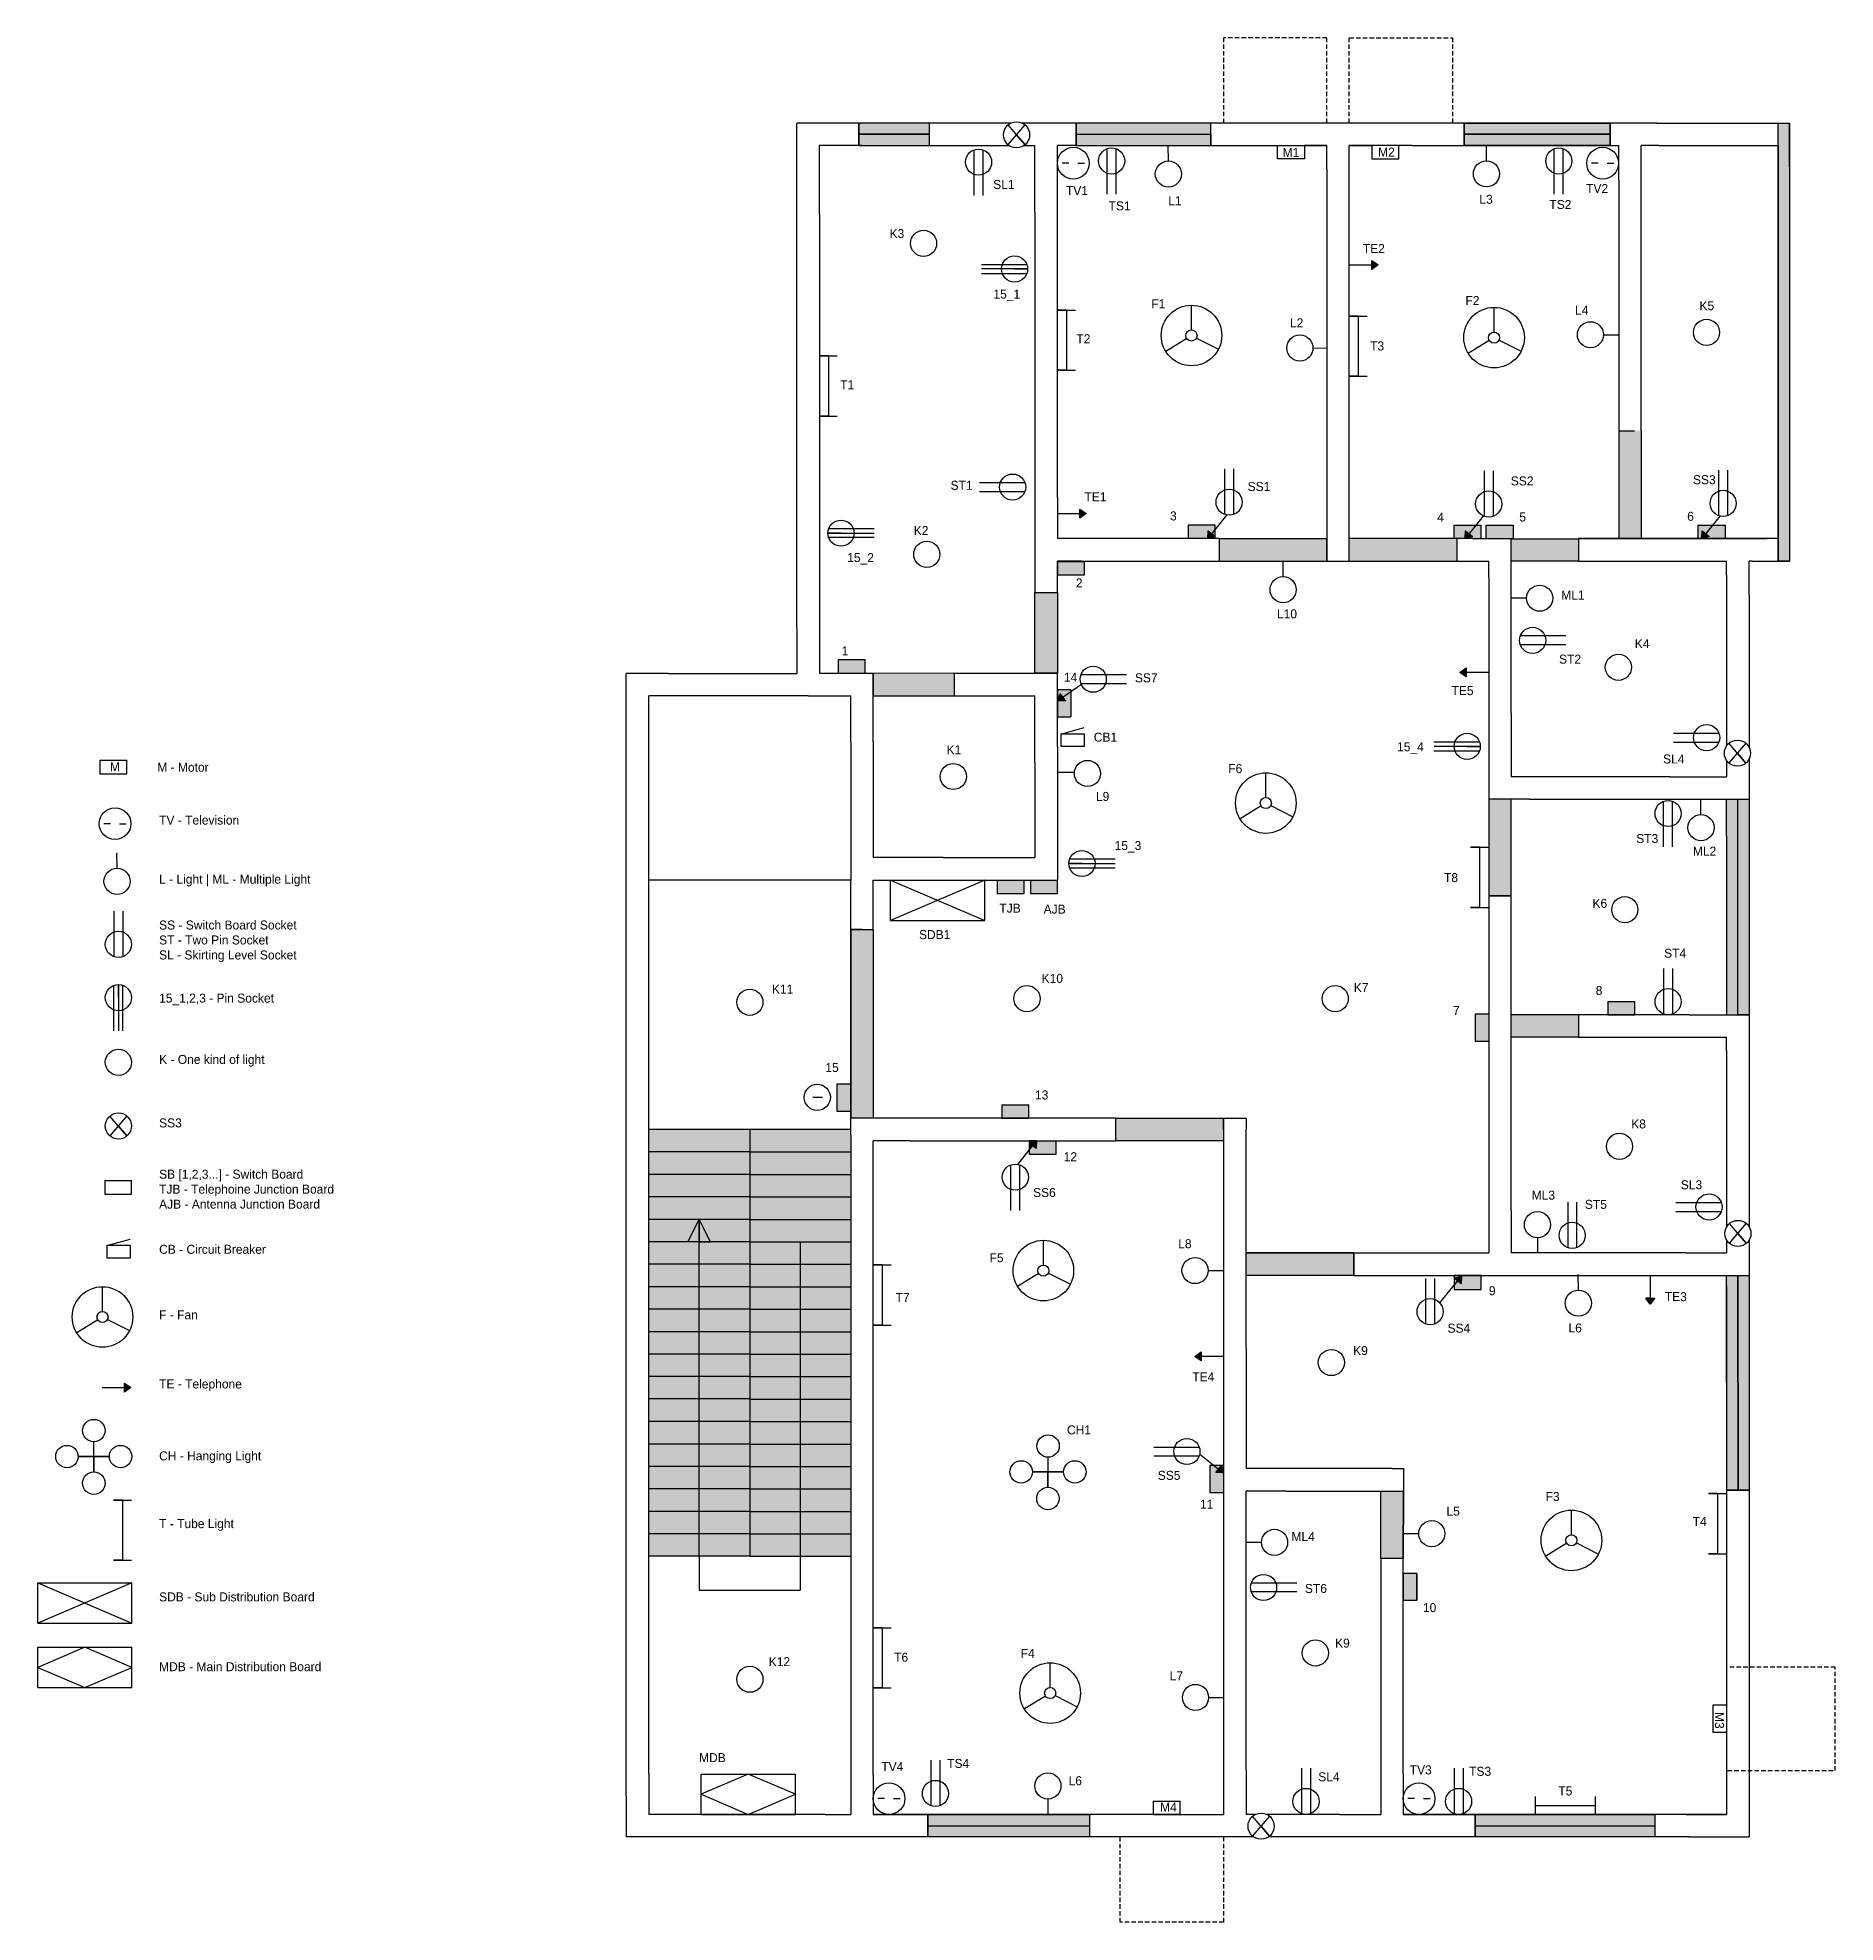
# Model space of a CAD drawing. Header units: inches. Extents: x 452 to 1996, y -561 to 294.
# Drawn here: x 756 to 1557, y -552 to 287 of the extents above; entities that cross this region are included whole.
import ezdxf

# ---------------------------------------------------------------- set-up
doc = ezdxf.new("R2010")
doc.units = ezdxf.units.IN
doc.header["$LTSCALE"] = 2
doc.header["$MEASUREMENT"] = 0
doc.linetypes.add('DASHED', pattern=[0.75, 0.5, -0.25])

msp = doc.modelspace()

# ---------------------------------------------------------------- texts
at = {"linetype": 'Continuous', "ltscale": 2, "char_height": 4, "attachment_point": 1}
for s, insert, width in [('{\\C71;\\c9036744;M1}', (1310.74, 237.64), 12.1829), ('{\\C71;\\c9036744;M2}', (1353.25, 237.8), 12.1829), ('{\\C71;\\c9036744;SL1}', (1181.84, 223.4), 10.7092), ('{\\C71;\\c9036744;TV1}', (1214.25, 220.63), 12.1829), ('{\\C71;\\c9036744;TV2}', (1445.87, 221.56), 12.1829), ('{\\C71;\\c9036744;TS1}', (1233.23, 213.84), 12.1829), ('{\\C71;\\c9036744;L1}', (1259.79, 216.15), 12.1829), ('{\\C71;\\c9036744;L3}', (1398.35, 216.77), 12.1829), ('{\\C71;\\c9036744;TS2}', (1429.52, 214.46), 12.1829), ('{\\C71;\\c9036744;K3}', (1135.7, 201.5), 12.1829), ('{\\C71;\\c9036744;TE2}', (1346.46, 194.86), 12.1829), ('{\\C71;\\c9036744;15_1}', (1181.94, 174.58), 12.1829), ('{\\C71;\\c9036744;F1}', (1252.26, 170.29), 12.1829), ('{\\C71;\\c9036744;F2}', (1392.13, 171.7), 12.1829), ('{\\C71;\\c9036744;K5}', (1496.37, 169.39), 12.1829), ('{\\C71;\\c9036744;L2}', (1314.01, 161.8), 12.1829), ('{\\C71;\\c9036744;L4}', (1440.94, 167.38), 12.1829), ('{\\C71;\\c9036744;T2}', (1218.89, 154.7), 12.1829), ('{\\C71;\\c9036744;T3}', (1349.7, 151.48), 12.1829), ('{\\C71;\\c9036744;T1}', (1113.73, 134.19), 12.1829), ('{\\C71;\\c9036744;ST1}', (1162.85, 89.44), 12.1829), ('{\\C71;\\c9036744;TE1}', (1222.48, 84.31), 12.1829), ('{\\C71;\\c9036744;SS1}', (1295.15, 88.94), 12.1829), ('{\\C71;\\c9036744;SS2}', (1412.33, 91.4), 12.1829), ('{\\C71;\\c9036744;SS3}', (1493.48, 91.95), 12.1829), ('{\\C71;\\c9036744;3}', (1260.59, 75.82), 12.1829), ('{\\C71;\\c9036744;6}', (1490.89, 75.64), 12.1829), ('{\\C71;\\c9036744;K2}', (1146.46, 69.32), 12.1829), ('{\\C71;\\c9036744;4}', (1379.57, 75.22), 12.1829), ('{\\C71;\\c9036744;5}', (1416.13, 75.35), 12.1829), ('{\\C71;\\c9036744;15_2}', (1116.83, 57.28), 12.1829), ('{\\C71;\\c9036744;2}', (1218.67, 46), 12.1829), ('{\\C71;\\c9036744;ML1}', (1434.78, 40.59), 12.1829), ('{\\C71;\\c9036744;L10}', (1308.22, 32.23), 12.1829), ('{\\C71;\\c9036744;K4}', (1467.58, 18.95), 12.1829), ('{\\C71;\\c9036744;1}', (1114.36, 15.76), 12.1829), ('{\\C71;\\c9036744;ST2}', (1433.83, 12.06), 12.1829), ('{\\C71;\\c9036744;14}', (1213.33, 3.97), 12.1829), ('{\\C71;\\c9036744;SS7}', (1244.94, 3.73), 12.1829), ('{\\C71;\\c9036744;TE5}', (1385.94, -1.97), 12.1829), ('{\\C71;\\c9036744;CB1}', (1226.64, -22.66), 12.1829), ('{\\C71;\\c9036744;K1}', (1161.08, -28.29), 12.1829), ('{\\C71;\\c9036744;15_4}', (1361.7, -26.94), 12.1829), ('{\\C71;\\c9036744;SL4}', (1480.17, -32.4), 12.1829), ('{\\C71;\\c9036744;M}', (788.51, -35.87), 12.1829), ('{\\C71;\\c9036744;M - Motor}', (809.58, -36.06), 65.2707), ('{\\C71;\\c9036744;F6}', (1286.54, -36.68), 12.1829), ('{\\C71;\\c9036744;L9}', (1227.59, -49.05), 12.1829), ('{\\C71;\\c9036744;TV - Television}', (810.41, -59.6), 65.2707), ('{\\C71;\\c9036744;15_3}', (1235.91, -70.92), 12.1829), ('{\\C71;\\c9036744;ST3}', (1468.19, -67.82), 12.1829), ('{\\C71;\\c9036744;ML2}', (1493.43, -73.41), 12.1829), ('{\\C71;\\c9036744;L - Light | ML - Multiple Light}', (810.41, -85.9), 135.4501), ('{\\C71;\\c9036744;T8}', (1382.61, -85.19), 12.1829), ('{\\C71;\\c9036744;TJB}', (1184.6, -98.79), 12.1829), ('{\\C71;\\c9036744;AJB}', (1204.31, -99.24), 12.1829), ('{\\C71;\\c9036744;K6}', (1448.72, -96.67), 12.1829), ('{\\C71;\\c9036744;SS - Switch Board Socket\\PST - Two Pin Socket\\PSL - Skirting Level Socket}', (810.41, -106.3), 135.6984), ('{\\C71;\\c9036744;SDB1}', (1148.8, -110.57), 12.1829), ('{\\C71;\\c9036744;ST4}', (1480.63, -118.85), 12.1829), ('{\\C71;\\c9036744;K10}', (1203.41, -130.07), 12.1829), ('{\\C71;\\c9036744;K7}', (1342.42, -134.15), 12.1829), ('{\\C71;\\c9036744;15_1,2,3 - Pin Socket}', (810.41, -138.84), 74.4169), ('{\\C71;\\c9036744;K11}', (1083.33, -134.83), 12.1829), ('{\\C71;\\c9036744;8}', (1450.16, -135.45), 12.1829), ('{\\C71;\\c9036744;7}', (1386.6, -144.35), 12.1829), ('{\\C71;\\c9036744;K - One kind of light}', (810.41, -166.14), 123.6561), ('{\\C71;\\c9036744;15}', (1107.12, -169.73), 12.1829), ('{\\C71;\\c9036744;13}', (1200.46, -181.97), 12.1829), ('{\\C71;\\c9036744;SS3}', (810.41, -194.41), 12.1829), ('{\\C71;\\c9036744;K8}', (1465.97, -194.86), 12.1829), ('{\\C71;\\c9036744;12}', (1213.26, -209.45), 12.1829), ('{\\C71;\\c9036744;SB [1,2,3...] - Switch Board\\PTJB - Telephoine Junction Board\\PAJB - Antenna Junction Board}', (810.41, -217.23), 137.8356), ('{\\C71;\\c9036744;SS6}', (1199.6, -225.4), 12.1829), ('{\\C71;\\c9036744;ML3}', (1421.64, -226.56), 12.1829), ('{\\C71;\\c9036744;SL3}', (1488.04, -221.93), 12.1829), ('{\\C71;\\c9036744;ST5}', (1445.32, -230.66), 12.1829), ('{\\C71;\\c9036744;CB - Circuit Breaker}', (810.41, -250.68), 80.3105), ('{\\C71;\\c9036744;L8}', (1264.23, -248.19), 12.1829), ('{\\C71;\\c9036744;F5}', (1180.24, -254.46), 12.1829), ('{\\C71;\\c9036744;T7}', (1138.38, -272.12), 12.1829), ('{\\C71;\\c9036744;9}', (1402.6, -269.12), 12.1829), ('{\\C71;\\c9036744;TE3}', (1480.92, -271.75), 12.1829), ('{\\C71;\\c9036744;F - Fan}', (810.41, -279.85), 51.2475), ('{\\C71;\\c9036744;SS4}', (1384.17, -285.79), 12.1829), ('{\\C71;\\c9036744;L6}', (1438.02, -285.69), 12.1829), ('{\\C71;\\c9036744;K9}', (1342.13, -295.78), 12.1829), ('{\\C71;\\c9036744;TE - Telephone}', (810.41, -310.62), 66.2416), ('{\\C71;\\c9036744;TE4}', (1270.5, -307.44), 12.1829), ('{\\C71;\\c9036744;CH1}', (1214.69, -331.08), 12.1829), ('{\\C71;\\c9036744;CH - Hanging Light}', (810.41, -342.63), 76.8114), ('{\\C71;\\c9036744;SS5}', (1255.12, -351.31), 12.1829), ('{\\C71;\\c9036744;F3}', (1427.84, -360.72), 12.1829), ('{\\C71;\\c9036744;11}', (1273.92, -364.13), 12.1829), ('{\\C71;\\c9036744;L5}', (1383.7, -367.27), 12.1829), ('{\\C71;\\c9036744;T - Tube Light}', (810.41, -372.8), 70.6129), ('{\\C71;\\c9036744;T4}', (1493.33, -371.83), 12.1829), ('{\\C71;\\c9036744;ML4}', (1314.67, -378.57), 12.1829), ('{\\C71;\\c9036744;ST6}', (1320.64, -401.67), 12.1829), ('{\\C71;\\c9036744;SDB - Sub Distribution Board}', (810.41, -405.41), 104.3369), ('{\\C71;\\c9036744;10}', (1373.22, -410.18), 12.1829), ('{\\C71;\\c9036744;K9}', (1334.09, -426), 12.1829), ('{\\C71;\\c9036744;MDB - Main Distribution Board}', (810.41, -436.48), 116.9813), ('{\\C71;\\c9036744;K12}', (1081.9, -434.25), 12.1829), ('{\\C71;\\c9036744;T6}', (1137.73, -432.26), 12.1829), ('{\\C71;\\c9036744;F4}', (1194.1, -430.55), 12.1829), ('{\\C71;\\c9036744;L7}', (1260.45, -440.52), 12.1829), ('{\\C71;\\c9036744;MDB}', (1050.86, -476.98), 12.1829), ('{\\C71;\\c9036744;TV4}', (1132.01, -480.97), 12.1829), ('{\\C71;\\c9036744;TS4}', (1161.34, -479.55), 12.1829), ('{\\C71;\\c9036744;SL4}', (1326.6, -485.5), 12.1829), ('{\\C71;\\c9036744;TV3}', (1367.33, -482.45), 12.1829), ('{\\C71;\\c9036744;TS3}', (1393.79, -483.06), 12.1829), ('{\\C71;\\c9036744;L6}', (1215.44, -487.24), 12.1829), ('{\\C71;\\c9036744;T5}', (1433.51, -491.82), 12.1829), ('{\\C71;\\c9036744;M4}', (1256.17, -498.98), 12.1829)]:
    msp.add_mtext(s, dxfattribs=dict(at, insert=insert, width=width))
at = {"linetype": 'Continuous', "ltscale": 2, "insert": (1507.27, -458.65), "char_height": 4, "width": 12.1829, "attachment_point": 1, "rotation": 270}
msp.add_mtext('{\\C71;\\c9036744;M3}', dxfattribs=at)

# ---------------------------------------------------------------- hatches: boundary and pattern name
at = {"linetype": 'DASHED', "ltscale": 2, "true_color": 0x00a3a3}
h = msp.add_hatch(color=134, dxfattribs=at)
h.paths.add_polyline_path([(1153.52, 248.72), (1121.95, 248.72), (1121.95, 243.72), (1153.52, 243.72)])
h.paths.add_polyline_path([(1153.52, 243.72), (1121.95, 243.72), (1121.95, 238.72), (1123.43, 238.72), (1153.52, 238.72)])
h.paths.add_polyline_path([(1278.78, 248.72), (1218.78, 248.72), (1218.78, 243.72), (1278.78, 243.72)])
h.paths.add_polyline_path([(1278.78, 243.72), (1218.78, 243.72), (1218.78, 238.72), (1278.78, 238.72)])
h.paths.add_polyline_path([(1456.57, 248.72), (1391.6, 248.72), (1391.6, 243.72), (1456.57, 243.72)])
h.paths.add_polyline_path([(1456.57, 243.72), (1391.6, 243.72), (1391.6, 238.72), (1456.57, 238.72)])
at = {"linetype": 'DASHED', "ltscale": 2, "true_color": 0x3bc6d2}
h = msp.add_hatch(color=133, dxfattribs=at)
h.paths.add_polyline_path([(1153.52, 248.72), (1121.95, 248.72), (1121.95, 243.72), (1153.52, 243.72)])
h.paths.add_polyline_path([(1153.52, 243.72), (1121.95, 243.72), (1121.95, 238.72), (1123.43, 238.72), (1153.52, 238.72)])
h.paths.add_polyline_path([(1278.78, 248.72), (1218.78, 248.72), (1218.78, 243.72), (1278.78, 243.72)])
h.paths.add_polyline_path([(1278.78, 243.72), (1218.78, 243.72), (1218.78, 238.72), (1278.78, 238.72)])
h.paths.add_polyline_path([(1456.57, 248.72), (1391.6, 248.72), (1391.6, 243.72), (1456.57, 243.72)])
h.paths.add_polyline_path([(1456.57, 243.72), (1391.6, 243.72), (1391.6, 238.72), (1456.57, 238.72)])
at = {"linetype": 'DASHED', "ltscale": 2, "true_color": 0x79b3c0}
h = msp.add_hatch(color=143, dxfattribs=at)
h.paths.add_polyline_path([(1153.52, 248.72), (1121.95, 248.72), (1121.95, 243.72), (1153.52, 243.72)])
h.paths.add_polyline_path([(1153.52, 243.72), (1121.95, 243.72), (1121.95, 238.72), (1123.43, 238.72), (1153.52, 238.72)])
h.paths.add_polyline_path([(1278.78, 248.72), (1218.78, 248.72), (1218.78, 243.72), (1278.78, 243.72)])
h.paths.add_polyline_path([(1278.78, 243.72), (1218.78, 243.72), (1218.78, 238.72), (1278.78, 238.72)])
h.paths.add_polyline_path([(1456.57, 248.72), (1391.6, 248.72), (1391.6, 243.72), (1456.57, 243.72)])
h.paths.add_polyline_path([(1456.57, 243.72), (1391.6, 243.72), (1391.6, 238.72), (1456.57, 238.72)])
at = {"linetype": 'Continuous', "ltscale": 2, "true_color": 0x009cc9}
h = msp.add_hatch(color=142, dxfattribs=at)
h.paths.add_polyline_path([(1153.52, 248.72), (1121.95, 248.72), (1121.95, 243.72), (1153.52, 243.72)])
h.paths.add_polyline_path([(1153.52, 243.72), (1121.95, 243.72), (1121.95, 238.72), (1123.43, 238.72), (1153.52, 238.72)])
h.paths.add_polyline_path([(1278.78, 248.72), (1218.78, 248.72), (1218.78, 243.72), (1278.78, 243.72)])
h.paths.add_polyline_path([(1278.78, 243.72), (1218.78, 243.72), (1218.78, 238.72), (1278.78, 238.72)])
at = {"linetype": 'Continuous', "ltscale": 2, "true_color": 0x79b3c0}
h = msp.add_hatch(color=143, dxfattribs=at)
h.paths.add_polyline_path([(1153.52, 248.72), (1121.95, 248.72), (1121.95, 243.72), (1153.52, 243.72)])
h.paths.add_polyline_path([(1153.52, 243.72), (1121.95, 243.72), (1121.95, 238.72), (1123.43, 238.72), (1153.52, 238.72)])
h.paths.add_polyline_path([(1278.78, 248.72), (1218.78, 248.72), (1218.78, 243.72), (1278.78, 243.72)])
h.paths.add_polyline_path([(1278.78, 243.72), (1218.78, 243.72), (1218.78, 238.72), (1278.78, 238.72)])
h.paths.add_polyline_path([(1456.57, 248.72), (1391.6, 248.72), (1391.6, 243.72), (1456.57, 243.72)])
h.paths.add_polyline_path([(1456.57, 243.72), (1391.6, 243.72), (1391.6, 238.72), (1456.57, 238.72)])
h.paths.add_polyline_path([(1536.43, 229.18), (1536.43, 248.72), (1531.43, 248.72), (1531.43, 238.72), (1531.43, 63.72), (1531.43, 53.72), (1536.43, 53.72)])
h.paths.add_polyline_path([(1513.43, -264.35), (1508.43, -264.35), (1508.43, -268.77), (1508.43, -359.93), (1513.53, -359.93)])
h.paths.add_polyline_path([(1518.43, -264.35), (1513.43, -264.35), (1513.53, -359.93), (1518.43, -359.93)])
h.paths.add_polyline_path([(1476.43, -504.28), (1396.43, -504.28), (1396.43, -509.28), (1476.43, -509.28)])
h.paths.add_polyline_path([(1476.43, -509.28), (1396.43, -509.28), (1396.43, -514.28), (1476.43, -514.28)])
h.paths.add_polyline_path([(1224.67, -504.28), (1152.81, -504.28), (1152.81, -509.28), (1224.67, -509.28)])
h.paths.add_polyline_path([(1224.67, -509.28), (1152.81, -509.28), (1152.81, -514.28), (1224.67, -514.28)])
at = {"linetype": 'Continuous', "ltscale": 7}
for points in [[(1350.46, 187.53), (1353.21, 185.53), (1350.46, 183.53)], [(1220.46, 76.86), (1223.21, 74.86), (1220.46, 72.86)], [(1280.67, 64.59), (1277.39, 63.72), (1277.57, 67.11)], [(1395.23, 64.59), (1391.95, 63.72), (1392.12, 67.11)], [(1500.66, 64.59), (1497.38, 63.72), (1497.55, 67.11)], [(1392.46, 2.13), (1389.71, 4.13), (1392.46, 6.13)], [(1214, -8.63), (1210.61, -8.55), (1211.73, -5.34)], [(1197.92, -205.22), (1201.2, -204.35), (1201.02, -207.75)], [(1387.16, -265.5), (1390.45, -264.62), (1390.27, -268.02)], [(1476.44, -274.38), (1474.44, -277.12), (1472.44, -274.38)], [(1274.4, -302.37), (1271.65, -300.37), (1274.4, -298.37)], [(795.03, -312.22), (797.78, -314.22), (795.03, -316.22)], [(1283.44, -348.92), (1284.31, -352.2), (1280.92, -352.02)]]:
    msp.add_hatch(color=7, dxfattribs=at).paths.add_polyline_path(points)
at = {"linetype": 'Continuous', "ltscale": 2, "true_color": 0x9d9100}
h = msp.add_hatch(color=54, dxfattribs=at)
h.paths.add_polyline_path([(1164.43, 3.78), (1128.43, 3.72), (1128.43, -6.28), (1164.43, -6.28)])
h.paths.add_polyline_path([(1210.43, 39.72), (1200.43, 39.72), (1200.43, 3.78), (1210.43, 3.78)])
h.paths.add_polyline_path([(1330.43, 63.65), (1282.43, 63.65), (1282.43, 53.72), (1330.43, 53.65)])
h.paths.add_polyline_path([(1388.43, 63.72), (1340.43, 63.72), (1340.43, 58.65), (1340.43, 53.65), (1388.43, 53.72)])
h.paths.add_polyline_path([(1442.49, 63.69), (1412.49, 63.69), (1412.49, 53.72), (1442.49, 53.72)])
h.paths.add_polyline_path([(1470.43, 111.72), (1460.43, 111.72), (1460.43, 63.72), (1470.43, 63.72)])
h.paths.add_polyline_path([(1412.49, -52.28), (1402.49, -52.28), (1402.49, -95.28), (1412.49, -95.28)])
h.paths.add_polyline_path([(1442.49, -148.28), (1412.49, -148.28), (1412.49, -158.22), (1442.49, -158.22)])
h.paths.add_polyline_path([(1342.43, -254.35), (1294.43, -254.28), (1294.43, -264.35), (1342.43, -264.35)])
h.paths.add_polyline_path([(1284.43, -194.35), (1236.43, -194.35), (1236.43, -204.35), (1284.43, -204.35)])
h.paths.add_polyline_path([(1364.49, -360.28), (1354.43, -360.28), (1354.43, -390.26), (1364.43, -390.26)])
at = {"linetype": 'Continuous', "ltscale": 2, "true_color": 0xa3b310}
for points in [[(1470.43, 111.72), (1460.43, 111.72), (1460.43, 63.72), (1470.43, 63.72)], [(1164.43, 3.78), (1128.43, 3.72), (1128.43, -6.28), (1164.43, -6.28)], [(1195.63, -88.28), (1183.63, -88.28), (1183.63, -94.28), (1195.63, -94.28)]]:
    msp.add_hatch(color=62, dxfattribs=at).paths.add_polyline_path(points)
at = {"linetype": 'Continuous', "ltscale": 2, "true_color": 0x608ec6}
h = msp.add_hatch(color=153, dxfattribs=at)
h.paths.add_polyline_path([(1399.07, 69.72), (1396.82, 69.72), (1393.68, 65.85), (1395.23, 64.59), (1391.95, 63.72), (1395.46, 63.72), (1399.07, 63.72)])
h.paths.add_polyline_path([(1502.25, 69.72), (1495.85, 69.72), (1495.85, 63.72), (1497.38, 63.72), (1497.55, 67.11), (1499.11, 65.85)])
h.paths.add_polyline_path([(1216.43, -4.52), (1216.43, -3.57), (1210.43, -3.57), (1210.43, -15.57), (1216.43, -15.57), (1216.43, -4.52), (1212.87, -6.99), (1214, -8.63), (1210.61, -8.55), (1211.73, -5.34), (1212.87, -6.99)])
h.paths.add_polyline_path([(1222.47, 53.54), (1210.49, 53.54), (1210.47, 47.54), (1222.47, 47.54)])
h.paths.add_polyline_path([(1467.62, -142.28), (1455.62, -142.28), (1455.62, -148.28), (1467.62, -148.28)])
h.paths.add_polyline_path([(1402.49, -148.05), (1396.53, -148.05), (1396.53, -160.05), (1402.49, -160.05)])
h.paths.add_polyline_path([(1197.76, -188.31), (1185.76, -188.31), (1185.76, -194.31), (1197.76, -194.3)])
h.paths.add_polyline_path([(1118.24, -179.21), (1112.24, -179.21), (1112.24, -191.21), (1118.24, -191.21)])
h.paths.add_polyline_path([(1508.27, -457.65), (1508.27, -466.31), (1502.27, -466.31), (1502.27, -457.65)], flags=9)
h.paths.add_polyline_path([(1432.51, -490.82), (1441.18, -490.82), (1441.18, -496.82), (1432.51, -496.82)], flags=9)
h.paths.add_polyline_path([(1372.22, -409.18), (1378.88, -409.18), (1378.88, -415.18), (1372.22, -415.18)], flags=9)
h.paths.add_polyline_path([(1392.79, -482.06), (1405.45, -482.06), (1405.45, -488.06), (1392.79, -488.06)], flags=9)
h.paths.add_polyline_path([(1366.33, -481.45), (1380.33, -481.45), (1380.33, -487.45), (1366.33, -487.45)], flags=9)
h.paths.add_polyline_path([(1383.17, -284.79), (1395.83, -284.79), (1395.83, -290.79), (1383.17, -290.79)], flags=9)
h.paths.add_polyline_path([(1492.33, -370.83), (1500.99, -370.83), (1500.99, -376.83), (1492.33, -376.83)], flags=9)
h.paths.add_polyline_path([(1382.7, -366.27), (1391.37, -366.27), (1391.37, -372.27), (1382.7, -372.27)], flags=9)
h.paths.add_polyline_path([(1426.84, -359.72), (1435.5, -359.72), (1435.5, -365.72), (1426.84, -365.72)], flags=9)
h.paths.add_polyline_path([(1341.13, -294.78), (1349.79, -294.78), (1349.79, -300.78), (1341.13, -300.78)], flags=9)
h.paths.add_polyline_path([(1479.92, -270.75), (1492.59, -270.75), (1492.59, -276.75), (1479.92, -276.75)], flags=9)
h.paths.add_polyline_path([(1437.02, -284.69), (1445.69, -284.69), (1445.69, -290.69), (1437.02, -290.69)], flags=9)
h.paths.add_polyline_path([(1401.6, -268.12), (1406.26, -268.12), (1406.26, -274.12), (1401.6, -274.12)], flags=9)
h = msp.add_hatch(color=153, dxfattribs=at)
h.paths.add_polyline_path([(1124.85, 8.72), (1124.85, 9.72), (1112.85, 9.72), (1112.85, 8.72), (1112.85, 3.72), (1124.85, 3.72)])
h.paths.add_polyline_path([(1280.7, 69.72), (1268.7, 69.72), (1268.7, 63.72), (1277.39, 63.72), (1277.57, 67.11), (1279.1, 65.86), (1280.7, 67.86)])
h.paths.add_polyline_path([(1396.82, 69.72), (1387.07, 69.72), (1387.07, 63.72), (1388.43, 63.72), (1391.95, 63.72), (1392.12, 67.11), (1393.68, 65.85)])
h.paths.add_polyline_path([(1413.43, 69.72), (1401.43, 69.72), (1401.43, 63.72), (1413.43, 63.72)])
h.paths.add_polyline_path([(1507.85, 69.72), (1502.25, 69.72), (1499.11, 65.85), (1500.66, 64.59), (1497.38, 63.72), (1507.85, 63.72)])
h.paths.add_polyline_path([(1280.7, 67.86), (1279.1, 65.86), (1280.67, 64.59), (1277.39, 63.72), (1280.7, 63.72)])
at = {"linetype": 'Continuous', "ltscale": 2, "true_color": 0xa3b310}
h = msp.add_hatch(color=62, dxfattribs=at)
h.paths.add_polyline_path([(1342.43, -254.28), (1294.43, -254.28), (1294.43, -264.35), (1342.43, -264.35)])
h.paths.add_polyline_path([(1364.49, -360.28), (1354.43, -360.28), (1354.43, -390.26), (1364.43, -390.26)])
h.paths.add_polyline_path([(1284.43, -194.35), (1236.43, -194.35), (1236.43, -204.35), (1284.43, -204.35)])
h.paths.add_polyline_path([(1442.49, -148.28), (1412.49, -148.28), (1412.49, -158.22), (1442.49, -158.22)])
h.paths.add_polyline_path([(1412.49, -52.28), (1402.49, -52.28), (1402.49, -95.28), (1412.49, -95.28)])
h.paths.add_polyline_path([(1442.49, 63.69), (1412.49, 63.69), (1412.49, 53.72), (1442.49, 53.72)])
h.paths.add_polyline_path([(1128.43, -110.35), (1123.43, -110.35), (1118.43, -110.35), (1118.43, -194.35), (1128.43, -194.34)])
h = msp.add_hatch(color=62, dxfattribs=at)
h.paths.add_polyline_path([(1210.43, 39.72), (1200.43, 39.72), (1200.43, 3.78), (1210.43, 3.78)])
h.paths.add_polyline_path([(1330.43, 63.65), (1282.43, 63.65), (1282.43, 53.72), (1330.43, 53.65)])
h.paths.add_polyline_path([(1388.43, 63.72), (1340.43, 63.72), (1340.43, 58.65), (1340.43, 53.65), (1388.43, 53.72)])
at = {"linetype": 'Continuous', "ltscale": 2, "true_color": 0x79b3c0}
h = msp.add_hatch(color=143, dxfattribs=at)
h.paths.add_polyline_path([(1513.43, -52.28), (1508.43, -52.28), (1508.43, -68.59), (1508.43, -148.28), (1513.43, -148.28)])
h.paths.add_polyline_path([(1518.43, -52.28), (1513.43, -52.28), (1513.43, -148.28), (1518.43, -148.28)])
at = {"linetype": 'Continuous', "ltscale": 2, "true_color": 0xb1cde1}
msp.add_hatch(color=9, dxfattribs=at).paths.add_polyline_path([(1210.42, -88.28), (1198.42, -88.28), (1198.42, -94.28), (1210.42, -94.28)])
at = {"linetype": 'Continuous', "ltscale": 2, "true_color": 0x9d9100}
msp.add_hatch(color=54, dxfattribs=at).paths.add_polyline_path([(1128.43, -110.35), (1118.43, -110.35), (1118.43, -194.35), (1128.43, -194.34)])
at = {"linetype": 'Continuous', "ltscale": 2}
h = msp.add_hatch(color=165, dxfattribs=at)
h.paths.add_polyline_path([(1073.43, -199.35), (1028.43, -199.35), (1028.43, -209.35), (1073.43, -209.35)])
h.paths.add_polyline_path([(1118.43, -201.77), (1118.43, -199.35), (1073.43, -199.35), (1073.43, -209.35), (1118.43, -209.35)])
h.paths.add_polyline_path([(1073.43, -209.35), (1028.43, -209.35), (1028.43, -219.35), (1073.43, -219.35)])
h.paths.add_polyline_path([(1118.43, -209.35), (1073.43, -209.35), (1073.43, -219.35), (1118.43, -219.35)])
h.paths.add_polyline_path([(1073.43, -219.35), (1028.43, -219.35), (1028.43, -229.35), (1073.43, -229.35)])
h.paths.add_polyline_path([(1118.43, -219.35), (1073.43, -219.35), (1073.43, -229.35), (1118.43, -229.35)])
h.paths.add_polyline_path([(1073.43, -229.35), (1028.43, -229.35), (1028.43, -239.35), (1073.43, -239.35)])
h.paths.add_polyline_path([(1118.43, -229.35), (1073.43, -229.35), (1073.43, -239.35), (1118.43, -239.35)])
h.paths.add_polyline_path([(1073.43, -239.35), (1050.93, -239.35), (1055.93, -249.35), (1073.43, -249.35)])
h.paths.add_polyline_path([(1118.43, -239.35), (1073.43, -239.35), (1073.43, -249.35), (1118.43, -249.35)])
h.paths.add_polyline_path([(1050.93, -239.35), (1028.43, -239.35), (1028.43, -249.35), (1045.93, -249.35)])
h.paths.add_polyline_path([(1050.93, -239.35), (1045.93, -249.35), (1050.93, -249.35)])
h.paths.add_polyline_path([(1050.93, -239.35), (1050.93, -249.35), (1055.93, -249.35)])
h.paths.add_polyline_path([(1050.93, -249.35), (1045.93, -249.35), (1028.43, -249.35), (1028.43, -259.35), (1050.93, -259.35)])
h.paths.add_polyline_path([(1073.43, -249.35), (1050.93, -249.35), (1050.93, -259.35), (1073.43, -259.35)])
h.paths.add_polyline_path([(1095.93, -249.35), (1073.43, -249.35), (1073.43, -259.35), (1095.93, -259.35)])
h.paths.add_polyline_path([(1118.43, -249.35), (1095.93, -249.35), (1095.93, -259.35), (1118.43, -259.35)])
h.paths.add_polyline_path([(1118.43, -259.35), (1095.93, -259.35), (1095.93, -269.35), (1118.43, -269.35)])
h.paths.add_polyline_path([(1095.93, -259.35), (1073.43, -259.35), (1073.43, -269.35), (1095.93, -269.35)])
h.paths.add_polyline_path([(1073.43, -259.35), (1050.93, -259.35), (1050.93, -269.35), (1073.43, -269.35)])
h.paths.add_polyline_path([(1050.93, -259.35), (1028.43, -259.35), (1028.43, -269.35), (1050.93, -269.35)])
h.paths.add_polyline_path([(1050.93, -269.35), (1028.43, -269.35), (1028.43, -279.35), (1050.93, -279.35)])
h.paths.add_polyline_path([(1073.43, -269.35), (1050.93, -269.35), (1050.93, -279.35), (1073.43, -279.35)])
h.paths.add_polyline_path([(1095.93, -269.35), (1073.43, -269.35), (1073.43, -279.35), (1095.93, -279.35)])
h.paths.add_polyline_path([(1118.43, -269.35), (1095.93, -269.35), (1095.93, -279.35), (1118.43, -279.35)])
h.paths.add_polyline_path([(1118.43, -279.35), (1095.93, -279.35), (1095.93, -289.35), (1118.43, -289.35)])
h.paths.add_polyline_path([(1095.93, -279.35), (1073.43, -279.35), (1073.43, -289.35), (1095.93, -289.35)])
h.paths.add_polyline_path([(1073.43, -279.35), (1050.93, -279.35), (1050.93, -289.35), (1073.43, -289.35)])
h.paths.add_polyline_path([(1050.93, -279.35), (1028.43, -279.35), (1028.43, -289.35), (1050.93, -289.35)])
h.paths.add_polyline_path([(1050.93, -289.35), (1028.43, -289.35), (1028.43, -299.35), (1050.93, -299.35)])
h.paths.add_polyline_path([(1073.43, -289.35), (1050.93, -289.35), (1050.93, -299.35), (1073.43, -299.35)])
h.paths.add_polyline_path([(1095.93, -289.35), (1073.43, -289.35), (1073.43, -299.35), (1095.93, -299.35)])
h.paths.add_polyline_path([(1118.43, -289.35), (1095.93, -289.35), (1095.93, -299.35), (1118.43, -299.35)])
h.paths.add_polyline_path([(1118.43, -299.35), (1095.93, -299.35), (1095.93, -309.35), (1118.43, -309.35)])
h.paths.add_polyline_path([(1095.93, -299.35), (1073.43, -299.35), (1073.43, -309.35), (1095.93, -309.35)])
h.paths.add_polyline_path([(1073.43, -299.35), (1050.93, -299.35), (1050.93, -309.35), (1073.43, -309.35)])
h.paths.add_polyline_path([(1050.93, -299.35), (1028.43, -299.35), (1028.43, -309.35), (1050.93, -309.35)])
h.paths.add_polyline_path([(1050.93, -309.35), (1028.43, -309.35), (1028.43, -319.29), (1050.93, -319.29)])
h.paths.add_polyline_path([(1073.43, -309.35), (1050.93, -309.35), (1050.93, -319.29), (1073.43, -319.29)])
h.paths.add_polyline_path([(1095.93, -309.35), (1073.43, -309.35), (1073.43, -319.35), (1095.93, -319.35)])
h.paths.add_polyline_path([(1118.43, -309.35), (1095.93, -309.35), (1095.93, -319.35), (1118.43, -319.35)])
h.paths.add_polyline_path([(1118.43, -319.35), (1095.93, -319.35), (1095.93, -329.35), (1118.43, -329.35)])
h.paths.add_polyline_path([(1118.43, -329.35), (1095.93, -329.35), (1095.93, -339.35), (1118.43, -339.35)])
h.paths.add_polyline_path([(1118.43, -339.35), (1095.93, -339.35), (1095.93, -349.35), (1118.43, -349.35)])
h.paths.add_polyline_path([(1118.43, -349.35), (1095.93, -349.35), (1095.93, -359.35), (1118.43, -359.35)])
h.paths.add_polyline_path([(1118.43, -359.35), (1095.93, -359.35), (1095.93, -369.35), (1118.43, -369.35)])
h.paths.add_polyline_path([(1118.43, -369.35), (1095.93, -369.35), (1095.93, -379.35), (1118.43, -379.35)])
h.paths.add_polyline_path([(1118.43, -379.35), (1095.93, -379.35), (1095.93, -389.35), (1118.43, -389.35)])
h.paths.add_polyline_path([(1095.93, -379.35), (1073.43, -379.35), (1073.43, -389.35), (1095.93, -389.35)])
h.paths.add_polyline_path([(1095.93, -369.35), (1073.43, -369.35), (1073.43, -379.35), (1095.93, -379.35)])
h.paths.add_polyline_path([(1095.93, -359.35), (1073.43, -359.35), (1073.43, -369.35), (1095.93, -369.35)])
h.paths.add_polyline_path([(1095.93, -349.35), (1073.43, -349.35), (1073.43, -359.35), (1095.93, -359.35)])
h.paths.add_polyline_path([(1095.93, -339.35), (1073.43, -339.35), (1073.43, -349.35), (1095.93, -349.35)])
h.paths.add_polyline_path([(1095.93, -329.35), (1073.43, -329.35), (1073.43, -339.35), (1095.93, -339.35)])
h.paths.add_polyline_path([(1095.93, -319.35), (1073.43, -319.35), (1073.43, -329.35), (1095.93, -329.35)])
h.paths.add_polyline_path([(1073.43, -319.29), (1050.93, -319.29), (1050.93, -329.35), (1073.43, -329.35)])
h.paths.add_polyline_path([(1073.43, -329.35), (1050.93, -329.35), (1050.93, -339.35), (1073.43, -339.35)])
h.paths.add_polyline_path([(1073.43, -339.35), (1050.93, -339.35), (1050.93, -349.35), (1073.43, -349.35)])
h.paths.add_polyline_path([(1073.43, -349.35), (1050.93, -349.35), (1050.93, -359.35), (1073.43, -359.35)])
h.paths.add_polyline_path([(1073.43, -359.35), (1050.93, -359.35), (1050.93, -369.35), (1073.43, -369.35)])
h.paths.add_polyline_path([(1073.43, -369.35), (1050.93, -369.35), (1050.93, -379.35), (1073.43, -379.35)])
h.paths.add_polyline_path([(1073.43, -379.35), (1050.93, -379.35), (1050.93, -389.35), (1073.43, -389.35)])
h.paths.add_polyline_path([(1050.93, -379.35), (1028.43, -379.35), (1028.43, -389.35), (1050.93, -389.35)])
h.paths.add_polyline_path([(1050.93, -369.35), (1028.43, -369.35), (1028.43, -379.35), (1050.93, -379.35)])
h.paths.add_polyline_path([(1050.93, -359.35), (1028.43, -359.35), (1028.43, -369.35), (1050.93, -369.35)])
h.paths.add_polyline_path([(1050.93, -349.35), (1028.43, -349.35), (1028.43, -359.35), (1050.93, -359.35)])
h.paths.add_polyline_path([(1050.93, -339.35), (1028.43, -339.35), (1028.43, -349.35), (1050.93, -349.35)])
h.paths.add_polyline_path([(1050.93, -329.35), (1028.43, -329.35), (1028.43, -339.35), (1050.93, -339.35)])
h.paths.add_polyline_path([(1050.93, -319.29), (1028.43, -319.29), (1028.43, -329.35), (1050.93, -329.35)])
at = {"linetype": 'Continuous', "ltscale": 2, "true_color": 0x608ec6}
h = msp.add_hatch(color=153, dxfattribs=at)
h.paths.add_polyline_path([(1399.13, -264.62), (1399.13, -264.35), (1387.13, -264.35), (1387.13, -264.62), (1387.13, -268.71), (1388.72, -266.76), (1387.16, -265.5), (1390.45, -264.62), (1390.27, -268.02), (1388.72, -266.76), (1387.13, -268.71), (1387.13, -270.62), (1399.13, -270.62)])
h.paths.add_polyline_path([(1370.43, -396.93), (1364.43, -396.93), (1364.43, -408.93), (1370.43, -408.93)])
h.paths.add_polyline_path([(1209.89, -204.35), (1201.23, -204.35), (1201.2, -204.35), (1201.02, -207.75), (1199.48, -206.5), (1197.89, -208.49), (1197.89, -210.35), (1209.89, -210.35)])
h.paths.add_polyline_path([(1214.44, -486.24), (1223.11, -486.24), (1223.11, -492.24), (1214.44, -492.24)], flags=9)
h.paths.add_polyline_path([(1160.34, -478.55), (1173.01, -478.55), (1173.01, -484.55), (1160.34, -484.55)], flags=9)
h.paths.add_polyline_path([(1131.01, -479.97), (1145.01, -479.97), (1145.01, -485.97), (1131.01, -485.97)], flags=9)
h.paths.add_polyline_path([(1259.45, -439.52), (1268.12, -439.52), (1268.12, -445.52), (1259.45, -445.52)], flags=9)
h.paths.add_polyline_path([(1193.1, -429.55), (1201.77, -429.55), (1201.77, -435.55), (1193.1, -435.55)], flags=9)
h.paths.add_polyline_path([(1136.73, -431.26), (1145.39, -431.26), (1145.39, -437.26), (1136.73, -437.26)], flags=9)
h.paths.add_polyline_path([(1272.92, -363.13), (1278.92, -363.13), (1278.92, -369.13), (1272.92, -369.13)], flags=9)
h.paths.add_polyline_path([(1269.5, -306.44), (1282.17, -306.44), (1282.17, -312.44), (1269.5, -312.44)], flags=9)
h.paths.add_polyline_path([(1254.12, -350.31), (1266.79, -350.31), (1266.79, -356.31), (1254.12, -356.31)], flags=9)
h.paths.add_polyline_path([(1213.69, -330.08), (1225.02, -330.08), (1225.02, -336.08), (1213.69, -336.08)], flags=9)
h.paths.add_polyline_path([(1137.38, -271.12), (1146.05, -271.12), (1146.05, -277.12), (1137.38, -277.12)], flags=9)
h.paths.add_polyline_path([(1179.24, -253.46), (1187.9, -253.46), (1187.9, -259.46), (1179.24, -259.46)], flags=9)
h.paths.add_polyline_path([(1263.23, -247.19), (1271.9, -247.19), (1271.9, -253.19), (1263.23, -253.19)], flags=9)
h.paths.add_polyline_path([(1198.6, -224.4), (1211.26, -224.4), (1211.26, -230.4), (1198.6, -230.4)], flags=9)
h.paths.add_polyline_path([(1212.26, -208.45), (1219.6, -208.45), (1219.6, -214.45), (1212.26, -214.45)], flags=9)
for points in [[(1197.92, -205.22), (1201.2, -204.35), (1197.89, -204.35), (1197.89, -208.49), (1199.48, -206.5)], [(1284.43, -348.87), (1283.43, -348.88), (1284.31, -352.2), (1280.92, -352.02), (1282.17, -350.49), (1280.17, -348.88), (1278.31, -348.89), (1278.31, -360.89), (1284.43, -360.87)], [(1283.44, -348.92), (1284.31, -352.2), (1280.92, -352.02), (1282.17, -350.49), (1280.17, -348.88), (1278.31, -348.89), (1278.31, -360.89), (1284.43, -360.87), (1284.43, -348.87), (1280.17, -348.88), (1282.17, -350.49)]]:
    msp.add_hatch(color=153, dxfattribs=at).paths.add_polyline_path(points)

# ---------------------------------------------------------------- linework, layer by layer
at = {"linetype": 'DASHED', "ltscale": 2}
for p, q in [((1330.43, 286.72), (1284.43, 286.72)), ((1284.43, 286.72), (1284.43, 248.72)), ((1330.43, 248.72), (1330.43, 286.72)), ((1340.43, 248.72), (1340.43, 286.72)), ((1340.43, 286.72), (1386.43, 286.72)), ((1386.43, 286.72), (1386.43, 248.72)), ((1556.86, -438.72), (1508.86, -438.72)), ((1556.86, -484.72), (1556.86, -438.72)), ((1508.86, -484.72), (1556.86, -484.72)), ((1238.43, -552.28), (1238.43, -514.28)), ((1284.43, -514.28), (1284.43, -552.28)), ((1284.43, -552.28), (1238.43, -552.28))]:
    msp.add_line(p, q, dxfattribs=at)
at = {"linetype": 'Continuous', "ltscale": 7}
for p, q in [((1094.43, 23.68), (1094.43, 248.72)), ((1189.73, 248.72), (1094.43, 248.72)), ((1121.95, 238.72), (1121.95, 248.72)), ((1153.52, 243.72), (1121.95, 243.72)), ((1121.95, 243.72), (1121.95, 238.72)), ((1153.52, 238.72), (1153.52, 248.72)), ((1477.38, 248.72), (1194.77, 248.72)), ((1218.78, 238.72), (1218.78, 248.72)), ((1218.78, 243.72), (1278.78, 243.72)), ((1278.78, 238.72), (1278.78, 248.72)), ((1278.78, 243.72), (1278.78, 238.72)), ((1391.6, 248.72), (1391.6, 238.72)), ((1456.57, 243.72), (1391.6, 243.72)), ((1456.57, 238.72), (1456.57, 248.72)), ((1456.57, 248.72), (1456.57, 243.72)), ((1477.38, 248.72), (1536.43, 248.72)), ((1536.43, 229.18), (1536.43, 248.72)), ((1104.43, 208.22), (1104.43, 238.72)), ((1123.43, 238.72), (1104.43, 238.72)), ((1123.43, 238.72), (1188.88, 238.72)), ((1173.32, 216.52), (1173.32, 236.78)), ((1177.32, 216.52), (1177.32, 236.78)), ((1195.62, 238.72), (1200.43, 238.72)), ((1200.43, 208.95), (1200.43, 238.72)), ((1210.43, 82.01), (1210.43, 238.72)), ((1218.78, 238.72), (1210.43, 238.72)), ((1218.78, 238.72), (1330.43, 238.72)), ((1232.58, 217.04), (1232.58, 237.3)), ((1236.58, 217.04), (1236.58, 237.3)), ((1259.85, 231.83), (1259.83, 238.72)), ((1308.43, 233.72), (1308.43, 238.72)), ((1330.43, 238.72), (1320.43, 238.72)), ((1320.43, 238.72), (1320.43, 233.72)), ((1330.43, 228.26), (1330.43, 238.72)), ((1340.43, 58.65), (1340.43, 238.72)), ((1368.26, 238.72), (1340.43, 238.72)), ((1340.43, 238.72), (1350.43, 238.72)), ((1350.43, 238.72), (1350.43, 233.72)), ((1362.43, 233.72), (1362.43, 238.72)), ((1368.26, 238.72), (1460.43, 238.72)), ((1401.49, 231.92), (1401.48, 238.72)), ((1431.72, 217.02), (1431.72, 237.28)), ((1435.72, 217.02), (1435.72, 237.28)), ((1460.43, 223.33), (1460.43, 238.72)), ((1470.43, 116.72), (1470.43, 238.72)), ((1478.23, 238.72), (1470.43, 238.72)), ((1478.23, 238.72), (1526.43, 238.72)), ((1215.49, 230.85), (1212.49, 230.85)), ((1219.49, 230.85), (1222.49, 230.85)), ((1308.43, 232.72), (1308.43, 233.72)), ((1320.43, 232.72), (1308.43, 232.72)), ((1320.43, 233.72), (1320.43, 232.72)), ((1330.43, 228.26), (1330.43, 58.65)), ((1350.43, 233.72), (1350.43, 232.72)), ((1350.43, 232.72), (1362.43, 232.72)), ((1362.43, 232.72), (1362.43, 233.72)), ((1451.22, 230.85), (1448.22, 230.85)), ((1455.22, 230.85), (1458.22, 230.85)), ((1536.43, 229.18), (1536.43, 53.72)), ((1460.43, 223.33), (1460.43, 116.72)), ((1104.43, 208.22), (1104.43, 3.72)), ((1200.43, 208.95), (1200.43, 39.72)), ((1176.57, 185.76), (1196.83, 185.76)), ((1340.43, 185.53), (1353.21, 185.53)), ((1350.46, 183.53), (1350.46, 187.53)), ((1350.46, 183.53), (1350.46, 187.53)), ((1350.46, 187.53), (1353.21, 185.53)), ((1350.46, 185.53), (1350.46, 183.53)), ((1353.21, 185.53), (1350.46, 183.53)), ((1176.57, 181.76), (1196.83, 181.76)), ((1214.43, 165.42), (1210.43, 165.42)), ((1210.43, 165.42), (1218.43, 165.42)), ((1214.43, 165.42), (1214.43, 138.64)), ((1270.13, 156.61), (1270.13, 167.61)), ((1344.43, 162.76), (1340.43, 162.76)), ((1340.43, 162.76), (1348.43, 162.76)), ((1344.43, 162.76), (1344.43, 135.99)), ((1404.89, 155.67), (1404.89, 166.67)), ((1268.02, 152.83), (1258.66, 147.06)), ((1272.34, 153.02), (1282.16, 148.07)), ((1402.78, 151.89), (1393.42, 146.11)), ((1407.1, 152.07), (1416.92, 147.12)), ((1453.63, 154.48), (1460.51, 154.49)), ((1108.43, 145.06), (1104.43, 145.06)), ((1104.43, 145.06), (1112.43, 145.06)), ((1108.43, 145.06), (1108.43, 118.29)), ((1324.25, 148.57), (1330.43, 148.58)), ((1214.43, 138.64), (1210.43, 138.64)), ((1210.43, 138.64), (1218.43, 138.64)), ((1344.43, 135.99), (1340.43, 135.99)), ((1340.43, 135.99), (1348.43, 135.99)), ((1108.43, 118.29), (1104.43, 118.29)), ((1104.43, 118.29), (1112.43, 118.29)), ((1284.9, 94.72), (1284.9, 74.46)), ((1288.9, 94.72), (1288.9, 74.46)), ((1400.5, 93.92), (1400.5, 73.66)), ((1404.5, 93.92), (1404.5, 73.66)), ((1504.9, 94.18), (1504.9, 73.92)), ((1508.9, 94.18), (1508.9, 73.92)), ((1175.7, 88.66), (1195.96, 88.66)), ((1175.7, 84.66), (1195.96, 84.66)), ((1210.43, 82.01), (1210.43, 63.72)), ((1220.46, 72.86), (1220.46, 76.86)), ((1220.46, 72.86), (1220.46, 76.86)), ((1220.46, 76.86), (1223.21, 74.86)), ((1128.87, 68.14), (1108.61, 68.14)), ((1210.43, 74.86), (1223.21, 74.86)), ((1220.46, 74.86), (1220.46, 72.86)), ((1223.21, 74.86), (1220.46, 72.86)), ((1280.7, 69.72), (1268.7, 69.72)), ((1268.7, 69.72), (1268.7, 63.72)), ((1285.79, 74.21), (1277.39, 63.72)), ((1280.7, 63.72), (1280.7, 69.72)), ((1387.07, 63.72), (1387.07, 69.72)), ((1387.07, 69.72), (1399.07, 69.72)), ((1400, 73.64), (1391.95, 63.72)), ((1399.07, 69.72), (1399.07, 63.72)), ((1401.43, 63.72), (1401.43, 69.72)), ((1401.43, 69.72), (1413.43, 69.72)), ((1413.43, 69.72), (1413.43, 63.72)), ((1495.85, 63.72), (1495.85, 69.72)), ((1495.85, 69.72), (1507.85, 69.72)), ((1505.43, 73.64), (1497.38, 63.72)), ((1507.85, 69.72), (1507.85, 63.72)), ((1128.87, 64.14), (1108.61, 64.14)), ((1282.43, 63.72), (1210.43, 63.72)), ((1277.39, 63.72), (1277.57, 67.11)), ((1280.67, 64.59), (1277.39, 63.72)), ((1279.12, 65.85), (1277.57, 67.11)), ((1277.57, 67.11), (1280.67, 64.59)), ((1277.57, 67.11), (1280.67, 64.59)), ((1282.43, 63.72), (1282.43, 53.72)), ((1395.46, 63.72), (1388.43, 63.72)), ((1388.43, 53.72), (1388.43, 63.72)), ((1391.95, 63.72), (1392.12, 67.11)), ((1395.23, 64.59), (1391.95, 63.72)), ((1393.68, 65.85), (1392.12, 67.11)), ((1392.12, 67.11), (1395.23, 64.59)), ((1392.12, 67.11), (1395.23, 64.59)), ((1395.46, 63.72), (1413.43, 63.72)), ((1400.43, 63.72), (1401.43, 63.72)), ((1412.49, -13.81), (1412.49, 63.69)), ((1516.07, 63.72), (1442.49, 63.72)), ((1442.49, 63.72), (1526.43, 63.72)), ((1442.49, 63.72), (1442.49, 53.72)), ((1497.38, 63.72), (1497.55, 67.11)), ((1500.66, 64.59), (1497.38, 63.72)), ((1499.11, 65.85), (1497.55, 67.11)), ((1497.55, 67.11), (1500.66, 64.59)), ((1497.55, 67.11), (1500.66, 64.59)), ((1516.07, 63.72), (1526.43, 63.72)), ((1210.43, 39.72), (1210.49, 53.72)), ((1221.23, 53.72), (1210.49, 53.72)), ((1221.23, 53.72), (1282.43, 53.72)), ((1310.94, 46.8), (1310.93, 53.69)), ((1330.43, 58.65), (1330.43, 53.65)), ((1330.43, 53.65), (1340.43, 53.65)), ((1340.43, 53.65), (1340.43, 58.65)), ((1388.43, 53.72), (1402.49, 53.72)), ((1402.49, 46.39), (1402.49, 53.72)), ((1442.49, 53.72), (1508.43, 53.72)), ((1508.43, 47.4), (1508.43, 53.72)), ((1519.8, 53.72), (1518.43, 53.72)), ((1518.43, 38.47), (1518.43, 53.72)), ((1519.8, 53.72), (1536.43, 53.72)), ((1402.49, 46.39), (1402.49, -52.28)), ((1508.43, 47.4), (1508.43, -28.55)), ((1200.43, 39.72), (1210.43, 39.72)), ((1419.38, 37.18), (1412.49, 37.17)), ((1518.43, 38.47), (1518.43, -29.13)), ((1094.43, 23.68), (1094.43, 3.72)), ((1436.85, 20.41), (1416.59, 20.41)), ((1124.85, 9.72), (1112.85, 9.72)), ((1112.85, 9.72), (1112.85, 8.72)), ((1112.85, 8.72), (1112.85, 3.72)), ((1124.85, 8.72), (1124.85, 9.72)), ((1124.85, 3.72), (1124.85, 8.72)), ((1436.85, 16.41), (1416.59, 16.41)), ((1018.43, -496), (1018.43, 3.72)), ((1037.32, 3.72), (1018.43, 3.72)), ((1037.32, 3.72), (1094.43, 3.72)), ((1128.43, 3.72), (1104.43, 3.72)), ((1128.43, -26.71), (1128.43, 3.72)), ((1128.43, 3.72), (1128.43, -1.28)), ((1128.43, 3.72), (1128.43, -1.28)), ((1164.43, 3.78), (1210.43, 3.78)), ((1164.43, 3.78), (1164.43, -6.22)), ((1164.43, 3.78), (1164.43, -1.22)), ((1210.43, -28.81), (1210.43, 3.78)), ((1241.18, 3.11), (1220.92, 3.11)), ((1389.71, 4.13), (1392.46, 6.13)), ((1402.49, 4.13), (1389.71, 4.13)), ((1392.46, 2.13), (1389.71, 4.13)), ((1392.46, 4.13), (1392.46, 6.13)), ((1392.46, 6.13), (1392.46, 2.13)), ((1392.46, 6.13), (1392.46, 2.13)), ((1099.43, -6.28), (1028.43, -6.28)), ((1028.43, -486.09), (1028.43, -6.28)), ((1099.43, -6.28), (1118.43, -6.28)), ((1118.43, -26.71), (1118.43, -6.28)), ((1200.43, -35.92), (1200.43, -6.28)), ((1221.12, -1.28), (1210.61, -8.55)), ((1210.61, -8.55), (1211.73, -5.34)), ((1212.87, -6.99), (1211.73, -5.34)), ((1211.73, -5.34), (1214, -8.63)), ((1211.73, -5.34), (1214, -8.63)), ((1241.18, -0.89), (1220.92, -0.89)), ((1214, -8.63), (1210.61, -8.55)), ((1412.49, -13.81), (1412.49, -42.28)), ((1484.75, -22.91), (1505.01, -22.91)), ((1118.43, -26.71), (1118.43, -88.28)), ((1128.43, -26.71), (1128.43, -78.28)), ((1210.43, -28.81), (1210.43, -88.28)), ((1378.14, -26.78), (1398.4, -26.78)), ((1378.14, -30.78), (1398.4, -30.78)), ((1484.75, -26.91), (1505.01, -26.91)), ((1200.43, -35.92), (1200.43, -78.28)), ((1218.02, -40.4), (1210.43, -40.38)), ((1303.26, -51.54), (1303.26, -40.55)), ((1508.43, -35.06), (1508.43, -42.28)), ((1518.43, -34.48), (1518.43, -242.55)), ((1483.2, -42.28), (1412.49, -42.28)), ((1483.2, -42.28), (1508.43, -42.28)), ((1301.15, -55.32), (1291.79, -61.1)), ((1305.47, -55.14), (1315.29, -60.09)), ((1420.49, -52.28), (1402.49, -52.28)), ((1420.49, -52.28), (1508.43, -52.28)), ((1480.38, -73.46), (1480.38, -53.2)), ((1484.38, -73.46), (1484.38, -53.2)), ((1497.02, -59.13), (1497.01, -52.25)), ((1508.43, -68.59), (1508.43, -52.28)), ((788.8, -63.19), (785.8, -63.19)), ((792.8, -63.19), (795.8, -63.19)), ((1398.41, -73.72), (1394.41, -73.72)), ((1394.41, -73.72), (1402.41, -73.72)), ((1398.41, -73.72), (1398.41, -100.5)), ((1508.43, -68.59), (1508.43, -148.28)), ((791.67, -83.04), (791.66, -76.15)), ((1159.54, -78.28), (1128.43, -78.28)), ((1159.54, -78.28), (1200.43, -78.28)), ((1236.16, -78.93), (1215.9, -78.93)), ((1236.16, -82.93), (1215.9, -82.93)), ((1118.43, -88.28), (1028.43, -88.28)), ((1118.43, -110.35), (1118.43, -88.28)), ((1128.43, -88.28), (1210.43, -88.28)), ((1128.43, -110.35), (1128.43, -88.28)), ((1398.41, -100.5), (1394.41, -100.5)), ((1394.41, -100.5), (1402.41, -100.5)), ((1412.49, -95.28), (1402.49, -95.28)), ((1402.49, -95.28), (1402.49, -254.3)), ((1407.49, -95.28), (1412.49, -95.28)), ((1412.49, -235.58), (1412.49, -95.28)), ((790.28, -102.13), (790.28, -122.39)), ((794.28, -102.13), (794.28, -122.39)), ((1123.43, -110.35), (1118.43, -110.35)), ((1123.43, -110.35), (1128.43, -110.35)), ((1480.38, -127.65), (1480.38, -147.91)), ((1484.38, -127.65), (1484.38, -147.91)), ((790.28, -155.43), (790.28, -135.17)), ((794.28, -155.43), (794.28, -135.17)), ((1442.49, -148.28), (1442.49, -158.22)), ((1491.71, -148.28), (1508.43, -148.28)), ((1442.49, -158.22), (1508.43, -158.22)), ((1508.43, -164.13), (1508.43, -158.22)), ((1508.43, -164.13), (1508.43, -242.71)), ((1118.43, -199.35), (1028.43, -199.35)), ((1073.43, -199.35), (1073.43, -209.35)), ((1236.43, -194.28), (1118.43, -194.35)), ((1118.43, -201.77), (1118.43, -194.35)), ((1236.43, -204.35), (1236.43, -194.35)), ((1284.43, -199.35), (1284.43, -194.35)), ((1284.43, -194.35), (1294.43, -194.35)), ((1284.43, -199.35), (1284.43, -504.28)), ((1294.43, -194.35), (1294.43, -199.28)), ((1294.43, -296.8), (1294.43, -199.28)), ((1073.43, -209.35), (1028.43, -209.35)), ((1073.43, -209.35), (1073.43, -219.35)), ((1073.43, -209.35), (1118.43, -209.35)), ((1118.43, -201.77), (1118.43, -504.28)), ((1128.43, -486.74), (1128.43, -204.35)), ((1144.88, -204.35), (1128.43, -204.35)), ((1144.88, -204.35), (1236.43, -204.35)), ((1192.8, -214.85), (1201.2, -204.35)), ((1197.89, -204.35), (1197.89, -210.35)), ((1197.92, -205.22), (1201.2, -204.35)), ((1201.02, -207.75), (1197.92, -205.22)), ((1201.02, -207.75), (1197.92, -205.22)), ((1199.47, -206.48), (1201.02, -207.75)), ((1201.2, -204.35), (1201.02, -207.75)), ((1209.89, -210.35), (1209.89, -204.35)), ((1189.69, -235.36), (1189.69, -215.1)), ((1193.69, -235.36), (1193.69, -215.1)), ((1197.89, -210.35), (1209.89, -210.35)), ((1073.43, -219.35), (1028.43, -219.35)), ((1073.43, -219.35), (1073.43, -229.35)), ((1073.43, -219.35), (1118.43, -219.35)), ((1073.43, -229.35), (1028.43, -229.35)), ((1073.43, -229.35), (1073.43, -239.35)), ((1073.43, -229.35), (1118.43, -229.35)), ((1437.67, -231.68), (1437.67, -251.94)), ((1441.67, -231.68), (1441.67, -251.94)), ((1485.83, -231.83), (1506.09, -231.83)), ((1073.43, -239.35), (1028.43, -239.35)), ((1045.93, -249.35), (1050.93, -239.35)), ((1050.93, -389.35), (1050.93, -239.35)), ((1055.93, -249.35), (1050.93, -239.35)), ((1050.93, -239.35), (1050.93, -249.35)), ((1073.43, -239.35), (1073.43, -249.35)), ((1073.43, -239.35), (1118.43, -239.35)), ((1412.49, -235.58), (1412.49, -254.28)), ((1485.83, -235.83), (1506.09, -235.83)), ((1073.43, -249.35), (1028.43, -249.35)), ((1050.93, -249.35), (1045.93, -249.35)), ((1050.93, -249.35), (1055.93, -249.35)), ((1073.43, -249.35), (1073.43, -259.35)), ((1073.43, -249.35), (1118.43, -249.35)), ((1095.93, -249.35), (1095.93, -389.35)), ((1204.19, -259.67), (1204.19, -248.67)), ((1424.21, -247.54), (1424.22, -254.42)), ((1508.43, -248.51), (1508.43, -254.28)), ((1518.43, -248.67), (1518.43, -514.28)), ((1073.43, -259.35), (1028.43, -259.35)), ((1073.43, -259.35), (1073.43, -269.35)), ((1073.43, -259.35), (1118.43, -259.35)), ((1132.43, -259.61), (1128.43, -259.61)), ((1128.43, -259.61), (1136.43, -259.61)), ((1132.43, -259.61), (1132.43, -286.39)), ((1342.43, -254.28), (1393.32, -254.3)), ((1342.43, -264.35), (1342.43, -254.35)), ((1393.32, -254.3), (1402.49, -254.3)), ((1490.31, -254.28), (1412.49, -254.28)), ((1490.31, -254.28), (1508.43, -254.28)), ((1202.08, -263.45), (1192.73, -269.23)), ((1206.41, -263.27), (1216.23, -268.22)), ((1277.56, -262.12), (1284.44, -262.1)), ((1342.43, -264.35), (1508.43, -264.35)), ((1374.42, -265.65), (1374.42, -285.91)), ((1378.42, -265.65), (1378.42, -285.91)), ((1380.77, -276.56), (1390.45, -264.62)), ((1387.13, -264.62), (1387.13, -270.62)), ((1387.16, -265.5), (1390.45, -264.62)), ((1390.27, -268.02), (1387.16, -265.5)), ((1390.27, -268.02), (1387.16, -265.5)), ((1388.71, -266.76), (1390.27, -268.02)), ((1390.45, -264.62), (1390.27, -268.02)), ((1399.13, -270.62), (1399.13, -264.62)), ((1442.42, -270.83), (1442.41, -263.94)), ((1474.44, -264.35), (1474.44, -277.12)), ((1508.43, -268.77), (1508.43, -264.35)), ((785.19, -280.32), (785.19, -269.32)), ((1073.43, -269.35), (1028.43, -269.35)), ((1073.43, -269.35), (1073.43, -279.35)), ((1073.43, -269.35), (1118.43, -269.35)), ((1387.13, -270.62), (1399.13, -270.62)), ((1474.44, -274.38), (1472.44, -274.38)), ((1472.44, -274.38), (1476.44, -274.38)), ((1474.44, -277.12), (1472.44, -274.38)), ((1472.44, -274.38), (1476.44, -274.38)), ((1476.44, -274.38), (1474.44, -277.12)), ((1508.43, -268.77), (1508.43, -504.28)), ((783.09, -284.1), (773.73, -289.87)), ((787.41, -283.91), (797.23, -288.86)), ((1073.43, -279.35), (1028.43, -279.35)), ((1073.43, -279.35), (1073.43, -289.35)), ((1073.43, -279.35), (1118.43, -279.35)), ((1073.43, -289.35), (1028.43, -289.35)), ((1073.43, -289.35), (1073.43, -299.35)), ((1073.43, -289.35), (1118.43, -289.35)), ((1132.43, -286.39), (1128.43, -286.39)), ((1128.43, -286.39), (1136.43, -286.39)), ((1073.43, -299.35), (1028.43, -299.35)), ((1073.43, -299.35), (1073.43, -309.35)), ((1073.43, -299.35), (1118.43, -299.35)), ((1271.65, -300.37), (1274.4, -298.37)), ((1284.43, -300.37), (1271.65, -300.37)), ((1274.4, -302.37), (1271.65, -300.37)), ((1274.4, -300.37), (1274.4, -298.37)), ((1274.4, -298.37), (1274.4, -302.37)), ((1274.4, -298.37), (1274.4, -302.37)), ((1294.43, -296.8), (1294.43, -350.28)), ((1073.43, -309.35), (1028.43, -309.35)), ((1073.43, -309.35), (1073.43, -319.35)), ((1073.43, -309.35), (1118.43, -309.35)), ((785, -314.22), (797.78, -314.22)), ((795.03, -316.22), (795.03, -312.22)), ((795.03, -316.22), (795.03, -312.22)), ((795.03, -312.22), (797.78, -314.22)), ((795.03, -314.22), (795.03, -316.22)), ((797.78, -314.22), (795.03, -316.22)), ((1073.47, -319.29), (1028.43, -319.29)), ((1073.43, -319.35), (1073.43, -329.35)), ((1073.43, -319.35), (1118.43, -319.35)), ((1073.43, -329.35), (1028.43, -329.35)), ((1073.43, -329.35), (1073.43, -339.35)), ((1073.43, -329.35), (1118.43, -329.35)), ((781.33, -351.78), (781.36, -338.39)), ((781.37, -342.47), (781.37, -338.39)), ((1073.43, -339.35), (1028.43, -339.35)), ((1073.43, -339.35), (1073.43, -349.35)), ((1073.43, -339.35), (1118.43, -339.35)), ((1253.31, -340.69), (1273.57, -340.69)), ((1273.82, -343.81), (1284.31, -352.2)), ((788.27, -344.95), (774.37, -344.95)), ((774.37, -344.95), (781.32, -344.95)), ((781.32, -344.95), (781.32, -351.78)), ((781.37, -344.95), (788.27, -344.95)), ((1073.43, -349.35), (1028.43, -349.35)), ((1073.43, -349.35), (1073.43, -359.35)), ((1073.43, -349.35), (1118.43, -349.35)), ((1213.18, -351.79), (1199.28, -351.79)), ((1199.28, -351.79), (1206.23, -351.79)), ((1206.23, -351.79), (1206.23, -358.62)), ((1206.24, -358.62), (1206.26, -345.24)), ((1206.27, -349.31), (1206.27, -345.24)), ((1206.27, -351.79), (1213.18, -351.79)), ((1253.31, -344.69), (1273.57, -344.69)), ((1284.43, -348.87), (1278.31, -348.89)), ((1278.31, -348.89), (1278.31, -360.89)), ((1280.92, -352.02), (1283.44, -348.92)), ((1280.92, -352.02), (1283.44, -348.92)), ((1282.18, -350.47), (1280.92, -352.02)), ((1284.31, -352.2), (1280.92, -352.02)), ((1283.44, -348.92), (1284.31, -352.2)), ((1359.49, -350.28), (1294.43, -350.28)), ((1359.49, -350.28), (1364.49, -350.28)), ((1364.49, -350.28), (1364.49, -360.28)), ((1073.43, -359.35), (1028.43, -359.35)), ((1073.43, -359.35), (1073.43, -369.35)), ((1073.43, -359.35), (1118.43, -359.35)), ((1294.43, -484.42), (1294.43, -360.28)), ((1312.09, -360.28), (1294.43, -360.28)), ((1312.09, -360.28), (1364.49, -360.28)), ((794.12, -364.32), (790.12, -364.32)), ((790.12, -364.32), (798.12, -364.32)), ((794.12, -364.32), (794.12, -391.1)), ((1278.31, -360.89), (1284.43, -360.87)), ((1439.34, -379.78), (1439.34, -368.78)), ((1504.41, -361.45), (1500.41, -361.45)), ((1500.41, -361.45), (1508.41, -361.45)), ((1504.41, -361.45), (1504.41, -388.23)), ((1073.43, -369.35), (1028.43, -369.35)), ((1073.43, -369.35), (1073.43, -379.35)), ((1073.43, -369.35), (1118.43, -369.35)), ((1073.43, -379.35), (1028.43, -379.35)), ((1073.43, -379.35), (1073.43, -389.35)), ((1073.43, -379.35), (1118.43, -379.35)), ((1301.32, -383.16), (1294.43, -383.18)), ((1371.33, -379.27), (1364.44, -379.29)), ((1437.23, -383.56), (1427.87, -389.33)), ((1441.55, -383.37), (1451.38, -388.32)), ((794.12, -391.1), (790.12, -391.1)), ((790.12, -391.1), (798.12, -391.1)), ((1073.43, -389.35), (1028.43, -389.35)), ((1050.93, -389.35), (1050.93, -404.35)), ((1073.43, -389.35), (1118.43, -389.35)), ((1095.93, -389.35), (1095.93, -404.35)), ((1364.43, -390.26), (1354.43, -390.26)), ((1354.43, -390.26), (1354.43, -504.28)), ((1364.43, -486.13), (1364.43, -390.26)), ((1504.41, -388.23), (1500.41, -388.23)), ((1500.41, -388.23), (1508.41, -388.23)), ((1317.03, -401.23), (1296.77, -401.23)), ((1050.93, -404.35), (1095.93, -404.35)), ((1317.03, -405.23), (1296.77, -405.23)), ((1132.43, -421.18), (1128.43, -421.18)), ((1128.43, -421.18), (1136.43, -421.18)), ((1132.43, -421.18), (1132.43, -447.96)), ((1207.22, -447.76), (1207.22, -436.76)), ((1132.43, -447.96), (1128.43, -447.96)), ((1128.43, -447.96), (1136.43, -447.96)), ((1205.11, -451.54), (1195.75, -457.32)), ((1209.43, -451.35), (1219.25, -456.3)), ((1277.76, -452.18), (1284.65, -452.17)), ((1028.43, -486.09), (1028.43, -504.28)), ((1154.13, -480.12), (1154.13, -500.38)), ((1158.13, -480.12), (1158.13, -500.38)), ((1294.43, -484.42), (1294.43, -504.28)), ((1319.15, -483.67), (1319.15, -503.93)), ((1323.15, -483.67), (1323.15, -503.93)), ((1364.43, -486.13), (1364.43, -504.28)), ((1387.09, -483.67), (1387.09, -503.93)), ((1391.09, -483.67), (1391.09, -503.93)), ((1128.43, -486.74), (1128.43, -504.28)), ((1018.43, -496), (1018.43, -514.28)), ((1133.49, -497.23), (1130.49, -497.23)), ((1137.49, -497.23), (1140.49, -497.23)), ((1206.21, -497.4), (1206.22, -504.28)), ((1369.49, -497.23), (1366.49, -497.23)), ((1373.49, -497.23), (1376.49, -497.23)), ((1423.35, -504.28), (1423.35, -496.28)), ((1423.35, -500.28), (1450.12, -500.28)), ((1450.12, -504.28), (1450.12, -496.28)), ((1107.06, -504.28), (1028.43, -504.28)), ((1107.06, -504.28), (1118.43, -504.28)), ((1264.63, -504.28), (1128.43, -504.28)), ((1264.63, -504.28), (1284.43, -504.28)), ((1298.52, -504.28), (1294.43, -504.28)), ((1336.23, -504.28), (1303.77, -504.28)), ((1336.23, -504.28), (1354.43, -504.28)), ((1490.4, -504.28), (1364.43, -504.28)), ((1490.4, -504.28), (1508.43, -504.28)), ((1297.86, -514.28), (1018.43, -514.28)), ((1491.63, -514.28), (1304.44, -514.28)), ((1491.63, -514.28), (1518.43, -514.28))]:
    msp.add_line(p, q, dxfattribs=at)
at = {"linetype": 'Continuous', "ltscale": 2}
for p, q in [((1121.95, 248.72), (1121.95, 238.72)), ((1153.52, 248.72), (1121.95, 248.72)), ((1121.95, 248.72), (1121.95, 243.72)), ((1121.95, 243.72), (1153.52, 243.72)), ((1153.52, 238.72), (1153.52, 248.72)), ((1195.93, 247.98), (1188.39, 239.11)), ((1196.02, 239.03), (1188.48, 247.91)), ((1196.02, 239.03), (1192.25, 243.47)), ((1192.25, 243.47), (1196.02, 239.03)), ((1218.78, 248.72), (1218.78, 238.72)), ((1278.78, 248.72), (1218.78, 248.72)), ((1218.78, 248.72), (1218.78, 243.72)), ((1218.78, 243.72), (1278.78, 243.72)), ((1278.78, 238.72), (1278.78, 248.72)), ((1391.6, 248.72), (1456.57, 248.72)), ((1391.6, 238.72), (1391.6, 248.72)), ((1391.6, 248.72), (1391.6, 243.72)), ((1391.6, 243.72), (1456.57, 243.72)), ((1456.57, 248.72), (1456.57, 238.72)), ((1531.43, 238.72), (1531.43, 248.72)), ((1531.43, 248.72), (1536.43, 248.72)), ((1531.43, 53.72), (1531.43, 248.72)), ((1536.43, 248.72), (1536.43, 53.72)), ((1121.95, 238.72), (1153.52, 238.72)), ((1196.02, 239.03), (1196.02, 239.03)), ((1218.78, 238.72), (1278.78, 238.72)), ((1456.57, 238.72), (1391.6, 238.72)), ((1519, 238.72), (1526.43, 238.72)), ((1526.43, 238.72), (1531.43, 238.72)), ((1531.43, 238.72), (1531.43, 63.72)), ((1197.19, 183.76), (1176.62, 183.76)), ((1191.36, 183.76), (1197.19, 183.76)), ((1460.43, 111.72), (1460.43, 63.72)), ((1470.43, 111.72), (1470.43, 63.72)), ((1114.08, 66.14), (1108.25, 66.14)), ((1108.25, 66.14), (1128.82, 66.14)), ((1330.43, 63.65), (1282.43, 63.65)), ((1330.43, 53.65), (1330.43, 63.65)), ((1388.43, 63.72), (1340.43, 63.72)), ((1388.43, 53.72), (1388.43, 63.72)), ((1412.49, 63.69), (1442.49, 63.69)), ((1412.49, 63.69), (1442.49, 63.69)), ((1412.49, 53.72), (1412.49, 63.69)), ((1442.49, 63.69), (1442.49, 53.72)), ((1442.49, 63.69), (1442.49, 53.72)), ((1531.43, 63.72), (1516.07, 63.72)), ((1531.43, 63.72), (1531.43, 53.72)), ((1210.47, 53.54), (1210.47, 47.54)), ((1210.47, 53.54), (1222.47, 53.54)), ((1222.47, 47.54), (1222.47, 53.54)), ((1282.43, 53.72), (1330.43, 53.65)), ((1340.43, 53.65), (1388.43, 53.72)), ((1442.49, 53.72), (1412.49, 53.72)), ((1442.49, 53.72), (1412.49, 53.72)), ((1536.43, 53.72), (1531.43, 53.72)), ((1210.47, 47.54), (1222.47, 47.54)), ((1200.43, 3.78), (1200.43, 39.72)), ((1210.43, 39.72), (1210.43, 3.78)), ((1164.43, 3.78), (1128.43, 3.72)), ((1128.43, 3.72), (1128.43, -6.28)), ((1128.43, 3.72), (1128.43, -6.28)), ((1210.43, 3.78), (1200.43, 3.78)), ((1128.43, -6.28), (1200.43, -6.28)), ((1216.43, -3.57), (1210.43, -3.57)), ((1210.43, -3.57), (1210.43, -15.57)), ((1216.43, -3.57), (1216.43, -15.57)), ((1210.43, -15.57), (1216.43, -15.57)), ((1211.95, -23.29), (1222.39, -20.39)), ((1211.95, -23.29), (1211.95, -28.72)), ((1222.45, -23.29), (1211.95, -23.29)), ((1222.45, -28.72), (1222.45, -23.29)), ((1211.95, -28.72), (1222.45, -28.72)), ((1398.75, -28.78), (1378.18, -28.78)), ((1392.93, -28.78), (1398.75, -28.78)), ((1516.94, -27.3), (1509.4, -36.16)), ((1517.02, -36.24), (1509.49, -27.36)), ((1517.02, -36.24), (1513.26, -31.8)), ((1513.26, -31.8), (1517.02, -36.24)), ((1513.43, -32.01), (1513.43, -32.01)), ((783.99, -34.94), (783.99, -40.94)), ((783.99, -34.94), (795.99, -34.94)), ((783.99, -40.94), (795.99, -40.94)), ((795.99, -40.94), (795.99, -34.94)), ((1517.02, -36.24), (1517.02, -36.24)), ((1402.49, -52.28), (1402.49, -95.28)), ((1402.49, -52.28), (1402.49, -95.28)), ((1412.49, -95.28), (1412.49, -52.28)), ((1508.43, -52.28), (1518.43, -52.28)), ((1513.43, -148.28), (1513.43, -52.28)), ((1518.43, -52.28), (1518.43, -148.48)), ((1221.36, -80.93), (1215.54, -80.93)), ((1215.54, -80.93), (1236.11, -80.93)), ((1128.43, -88.28), (1140.43, -88.28)), ((1136.15, -88.28), (1178.15, -88.28)), ((1178.15, -88.28), (1136.15, -106.28)), ((1136.15, -106.28), (1136.15, -88.28)), ((1136.15, -88.28), (1178.15, -106.28)), ((1178.15, -106.28), (1178.15, -88.28)), ((1183.63, -88.28), (1183.63, -94.28)), ((1183.63, -88.28), (1195.63, -88.28)), ((1195.63, -94.28), (1195.63, -88.28)), ((1195.63, -88.28), (1199.13, -88.28)), ((1198.42, -88.28), (1198.42, -94.28)), ((1210.42, -94.28), (1210.42, -88.28)), ((1183.63, -94.28), (1195.63, -94.28)), ((1198.42, -94.28), (1210.42, -94.28)), ((1402.49, -95.28), (1412.49, -95.28)), ((1136.15, -106.28), (1178.15, -106.28)), ((1118.43, -110.35), (1118.43, -194.35)), ((1118.43, -110.35), (1128.43, -110.35)), ((1118.43, -194.35), (1118.43, -110.35)), ((1128.43, -110.35), (1128.43, -194.34)), ((1128.43, -110.35), (1128.43, -194.34)), ((792.28, -140.64), (792.28, -134.82)), ((792.28, -134.82), (792.28, -155.38)), ((1455.62, -142.28), (1455.62, -148.28)), ((1455.62, -142.28), (1467.62, -142.28)), ((1467.62, -148.28), (1467.62, -142.28)), ((1402.53, -148.05), (1396.53, -148.05)), ((1396.53, -148.05), (1396.53, -160.05)), ((1402.53, -148.05), (1402.53, -160.05)), ((1491.71, -148.28), (1412.49, -148.28)), ((1455.62, -148.28), (1467.62, -148.28)), ((1508.43, -148.28), (1518.43, -148.28)), ((1518.43, -148.28), (1513.43, -148.28)), ((1442.49, -158.22), (1412.49, -158.22)), ((1396.53, -160.05), (1402.53, -160.05)), ((1118.24, -179.21), (1112.24, -179.21)), ((1112.24, -179.21), (1112.24, -191.21)), ((1118.24, -179.21), (1118.24, -191.21)), ((1101.55, -185.01), (1105.89, -185.01)), ((1112.24, -191.21), (1118.24, -191.21)), ((1185.76, -188.31), (1185.76, -194.31)), ((1185.76, -188.31), (1197.76, -188.31)), ((1197.76, -194.31), (1197.76, -188.31)), ((795.97, -193.27), (788.42, -202.14)), ((796.05, -202.22), (788.52, -193.33)), ((796.05, -202.22), (792.28, -197.78)), ((792.28, -197.78), (796.05, -202.22)), ((1128.43, -194.34), (1118.43, -194.35)), ((1185.76, -194.31), (1197.76, -194.31)), ((1236.43, -194.35), (1284.43, -194.35)), ((1236.43, -194.35), (1284.43, -194.35)), ((1236.43, -204.35), (1236.43, -194.35)), ((1284.43, -194.35), (1284.43, -204.35)), ((1284.43, -194.35), (1284.43, -204.35)), ((796.05, -202.22), (796.05, -202.22)), ((1192.8, -214.85), (1201.2, -204.35)), ((1197.89, -204.35), (1197.89, -204.35)), ((1197.89, -204.35), (1197.89, -210.35)), ((1201.2, -204.35), (1197.89, -204.35)), ((1197.89, -204.35), (1197.89, -208.57)), ((1201.2, -204.35), (1197.92, -205.22)), ((1197.92, -205.22), (1201.2, -204.35)), ((1197.92, -205.22), (1199.47, -206.48)), ((1199.47, -206.48), (1197.92, -205.22)), ((1209.89, -210.35), (1209.89, -204.35)), ((1284.43, -204.35), (1236.43, -204.35)), ((1284.43, -204.35), (1236.43, -204.35)), ((1197.89, -210.35), (1209.89, -210.35)), ((786.19, -222.09), (786.19, -228.09)), ((786.19, -222.09), (798.19, -222.09)), ((798.19, -228.09), (798.19, -222.09)), ((786.19, -228.09), (798.19, -228.09)), ((1517.16, -241.1), (1509.62, -249.97)), ((1517.24, -250.05), (1509.71, -241.17)), ((787.1, -251.02), (797.54, -248.12)), ((787.1, -251.02), (787.1, -256.45)), ((797.6, -251.02), (787.1, -251.02)), ((797.6, -256.45), (797.6, -251.02)), ((1517.24, -250.05), (1513.48, -245.61)), ((1513.48, -245.61), (1517.24, -250.05)), ((1517.24, -250.05), (1517.24, -250.05)), ((787.1, -256.45), (797.6, -256.45)), ((1342.43, -254.28), (1294.43, -254.28)), ((1294.43, -254.28), (1342.43, -254.35)), ((1294.43, -264.35), (1294.43, -254.28)), ((1342.43, -254.35), (1342.43, -264.35)), ((1342.43, -264.35), (1294.43, -264.35)), ((1342.43, -264.35), (1294.43, -264.35)), ((1386.98, -268.9), (1390.45, -264.62)), ((1387.13, -264.62), (1387.13, -264.35)), ((1387.13, -264.35), (1387.13, -270.62)), ((1399.13, -264.35), (1387.13, -264.35)), ((1399.13, -264.62), (1399.13, -264.35)), ((1399.13, -270.62), (1399.13, -264.35)), ((1508.43, -264.35), (1518.43, -264.35)), ((1508.43, -264.35), (1518.43, -264.35)), ((1508.53, -359.93), (1508.43, -264.35)), ((1508.43, -264.35), (1513.43, -264.35)), ((1513.53, -359.93), (1513.43, -264.35)), ((1513.43, -264.35), (1513.53, -359.93)), ((1518.43, -264.35), (1518.53, -359.93)), ((1387.13, -270.62), (1399.13, -270.62)), ((1354.43, -390.26), (1354.43, -360.28)), ((1354.43, -360.28), (1364.49, -360.28)), ((1354.43, -390.26), (1354.43, -360.28)), ((1364.43, -390.26), (1364.49, -360.28)), ((1364.49, -360.28), (1364.43, -390.26)), ((1513.53, -359.93), (1508.53, -359.93)), ((1508.53, -359.93), (1518.53, -359.93)), ((1518.53, -359.93), (1508.53, -359.93)), ((1364.43, -390.26), (1354.43, -390.26)), ((756.34, -401.15), (798.34, -401.15)), ((798.34, -401.15), (756.34, -419.15)), ((756.34, -419.15), (756.34, -401.15)), ((756.34, -401.15), (798.34, -419.15)), ((798.34, -419.15), (798.34, -401.15)), ((1370.43, -396.93), (1364.43, -396.93)), ((1364.43, -396.93), (1364.43, -408.93)), ((1370.43, -396.93), (1364.43, -396.93)), ((1364.43, -396.93), (1364.43, -408.93)), ((1370.43, -396.93), (1370.43, -408.93)), ((1370.43, -408.93), (1370.43, -396.93)), ((1364.43, -408.93), (1370.43, -408.93)), ((1364.43, -408.93), (1370.43, -408.93)), ((756.34, -419.15), (798.34, -419.15)), ((756.34, -429.82), (798.34, -429.82)), ((756.34, -447.82), (756.34, -429.82)), ((777.34, -429.82), (756.34, -438.82)), ((798.34, -438.82), (777.34, -429.82)), ((798.34, -447.82), (798.34, -429.82)), ((756.34, -438.82), (777.34, -447.82)), ((777.34, -447.82), (798.34, -438.82)), ((756.34, -447.82), (798.34, -447.82)), ((1508.38, -455.68), (1502.38, -455.68)), ((1502.38, -455.68), (1502.38, -467.68)), ((1508.38, -455.68), (1508.38, -467.68)), ((1502.38, -467.68), (1508.38, -467.68)), ((1051.74, -486.28), (1093.74, -486.28)), ((1051.74, -504.28), (1051.74, -486.28)), ((1072.74, -486.28), (1051.74, -495.28)), ((1093.74, -495.28), (1072.74, -486.28)), ((1093.74, -504.28), (1093.74, -486.28)), ((1051.74, -495.28), (1072.74, -504.28)), ((1072.74, -504.28), (1093.74, -495.28)), ((1253.05, -498.28), (1253.05, -504.28)), ((1253.05, -498.28), (1265.05, -498.28)), ((1265.05, -504.28), (1265.05, -498.28)), ((1051.74, -504.28), (1093.74, -504.28)), ((1128.43, -504.28), (1160.43, -504.28)), ((1152.81, -504.28), (1152.81, -514.28)), ((1152.81, -504.28), (1224.67, -504.28)), ((1152.81, -514.28), (1152.81, -504.28)), ((1152.81, -504.28), (1152.81, -509.28)), ((1152.81, -509.28), (1224.67, -509.28)), ((1152.81, -509.28), (1224.67, -509.28)), ((1224.67, -504.28), (1224.67, -514.28)), ((1224.67, -504.28), (1224.67, -514.28)), ((1253.05, -504.28), (1265.05, -504.28)), ((1304.83, -504.97), (1297.29, -513.84)), ((1304.91, -513.92), (1297.38, -505.04)), ((1304.91, -513.92), (1301.15, -509.48)), ((1301.15, -509.48), (1304.91, -513.92)), ((1364.43, -504.28), (1396.43, -504.28)), ((1396.43, -504.28), (1396.43, -514.28)), ((1396.43, -504.28), (1476.43, -504.28)), ((1396.43, -514.28), (1396.43, -504.28)), ((1396.43, -504.28), (1396.43, -509.28)), ((1396.43, -509.28), (1476.43, -509.28)), ((1396.43, -509.28), (1476.43, -509.28)), ((1508.43, -504.28), (1476.43, -504.28)), ((1476.43, -504.28), (1476.43, -514.28)), ((1476.43, -504.28), (1476.43, -514.28)), ((1224.67, -514.28), (1152.81, -514.28)), ((1304.91, -513.92), (1304.91, -513.92)), ((1476.43, -514.28), (1396.43, -514.28))]:
    msp.add_line(p, q, dxfattribs=at)
at = {"linetype": 'DASHED', "ltscale": 7}
for p, q in [((1460.43, 116.72), (1460.43, 111.72)), ((1460.43, 111.72), (1470.43, 111.72)), ((1470.43, 111.72), (1470.43, 116.72))]:
    msp.add_line(p, q, dxfattribs=at)
at = {"linetype": 'Continuous', "ltscale": 7}
for centre, radius in [((1192.25, 243.47), 5.82), ((1175.32, 231.31), 5.82), ((1217.49, 230.85), 7.06), ((1234.58, 231.83), 5.82), ((1433.72, 231.81), 5.82), ((1453.22, 230.85), 7.06), ((1259.86, 226.01), 5.82), ((1401.5, 226.1), 5.82), ((1150.85, 195.14), 5.82), ((1191.36, 183.76), 5.82), ((1270.13, 154.13), 13.48), ((1404.89, 153.19), 13.48), ((1447.8, 154.47), 5.82), ((1499.49, 155.52), 5.82), ((1270.13, 154.13), 2.48), ((1318.42, 148.56), 5.82), ((1404.89, 153.19), 2.48), ((1190.49, 86.66), 5.82), ((1286.9, 79.93), 5.82), ((1402.5, 79.12), 5.82), ((1506.9, 79.39), 5.82), ((1114.08, 66.14), 5.82), ((1152.27, 56.73), 5.82), ((1310.95, 40.98), 5.82), ((1425.2, 37.19), 5.82), ((1422.06, 18.41), 5.82), ((1460.25, 6.44), 5.82), ((1226.38, 1.11), 5.82), ((1392.93, -28.78), 5.82), ((1499.54, -24.91), 5.82), ((1513.26, -31.8), 5.82), ((1164.09, -42.19), 5.82), ((1223.82, -40.84), 5.82), ((1303.26, -54.02), 13.48), ((790.8, -63.19), 7.06), ((1303.26, -54.02), 2.48), ((1482.38, -58.67), 5.82), ((1497.03, -64.95), 5.82), ((1221.36, -80.93), 5.82), ((791.68, -88.86), 5.82), ((1463.11, -101.5), 5.82), ((792.28, -116.92), 5.82), ((792.28, -140.64), 5.82), ((1073.5, -142.7), 5.82), ((1196.88, -141.08), 5.82), ((1334.17, -141.08), 5.82), ((1482.38, -142.44), 5.82), ((792.28, -169.42), 5.82), ((1103.5, -185.01), 5.82), ((792.28, -197.78), 5.82), ((1460.75, -206.84), 5.82), ((1191.69, -220.56), 5.82), ((1500.63, -233.83), 5.82), ((1424.2, -241.72), 5.82), ((1439.67, -246.47), 5.82), ((1513.48, -245.61), 5.82), ((1204.19, -262.15), 13.48), ((1204.19, -262.15), 2.48), ((1271.73, -262.13), 5.82), ((785.19, -282.8), 13.48), ((1376.42, -280.44), 5.82), ((1442.43, -276.65), 5.82), ((785.19, -282.8), 2.48), ((1332.44, -303.08), 5.82), ((781.37, -333.39), 5), ((1206.27, -340.24), 5), ((769.37, -344.95), 5), ((793.27, -344.95), 5), ((1268.1, -342.69), 5.82), ((781.32, -356.78), 5), ((1194.28, -351.79), 5), ((1218.18, -351.79), 5), ((1206.23, -363.62), 5), ((1439.34, -382.26), 13.48), ((1307.14, -383.15), 5.82), ((1377.15, -379.26), 5.82), ((1439.34, -382.26), 2.48), ((1302.24, -403.23), 5.82), ((1325.31, -432.37), 5.82), ((1073.5, -444.08), 5.82), ((1207.22, -450.24), 13.48), ((1207.22, -450.24), 2.48), ((1271.94, -452.19), 5.82), ((1206.2, -491.58), 5.82), ((1135.49, -497.23), 7.06), ((1156.13, -494.91), 5.82), ((1321.15, -498.46), 5.82), ((1371.49, -497.23), 7.06), ((1389.09, -498.46), 5.82), ((1301.15, -509.48), 5.82)]:
    msp.add_circle(centre, radius, dxfattribs=at)

msp.set_redraw_order([(e.dxf.handle, doc.entitydb.next_handle()) for e in msp.query("TEXT MTEXT ATTDEF DIMENSION ARC_DIMENSION")])  # texts and dimensions are drawn at this point

doc.saveas('drawing.dxf')
